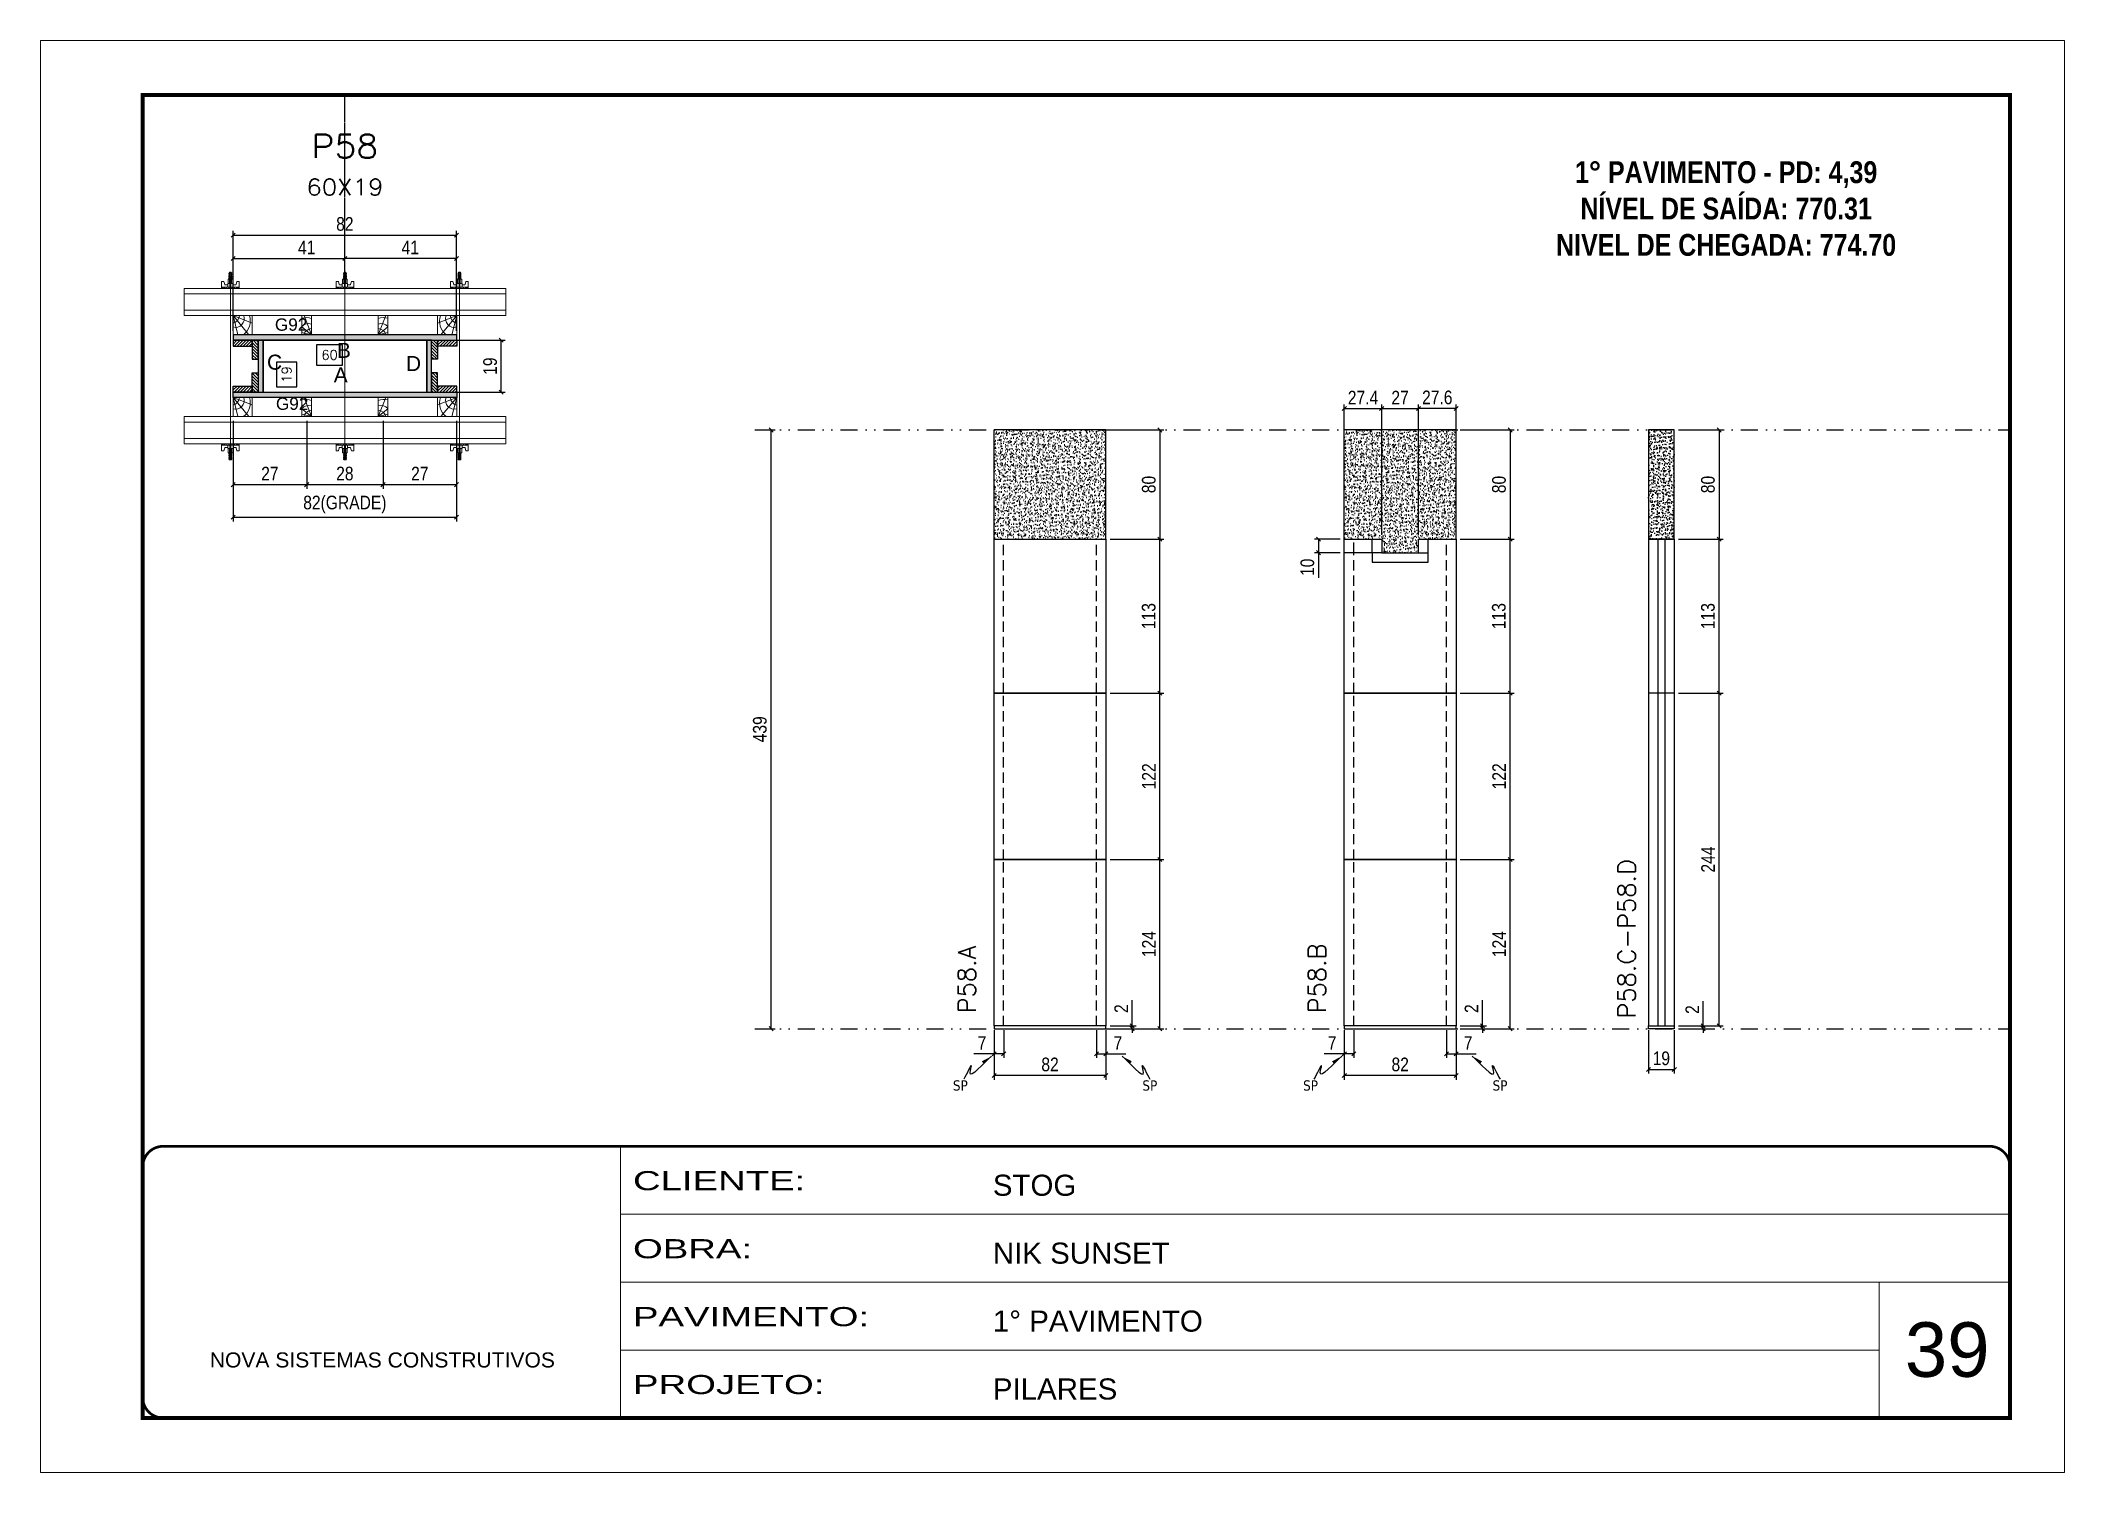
# Model space of a CAD drawing. Header units: millimetres. Extents: x 787 to 8287, y -592 to 17063.
# Drawn here: x 4595 to 6080, y 557 to 1607 of the extents above; entities that cross this region are included whole.
import ezdxf
from ezdxf.enums import TextEntityAlignment as Align

# ---------------------------------------------------------------- set-up
doc = ezdxf.new("R2010")
doc.units = ezdxf.units.MM
for name, pattern in [('CONTINUO', [0]), ('DASHED', [0.75, 0.5, -0.25]), ('DIVIDE2', [0.625, 0.25, -0.125, 0, -0.125, 0, -0.125]), ('HIDDEN', [0.375, 0.25, -0.125])]:
    doc.linetypes.add(name, pattern=pattern)
for name, color, linetype, lineweight in [('CARIMBO', 255, 'Continuous', 9), ('Folhas', 255, 'Continuous', 9), ('Hachura', 251, 'Continuous', 9), ('Madeira', 126, 'Continuous', 18), ('Perfil Metálico', 224, 'Continuous', 18), ('SARRAFO DE PRESSAO', 251, 'DASHED', 9), ('Texto Seção', 7, 'Continuous', 15)]:
    doc.layers.add(name, color=color, linetype=linetype, lineweight=lineweight)
for name, color, linetype in [('CHAPA', 1, 'Continuous'), ('COTA', 241, 'Continuous'), ('Cota Seção (2x)', 241, 'Continuous'), ('MEIO_PONT', 93, 'Continuous'), ('NOMENCLATURA', 7, 'Continuous'), ('Nível', 160, 'Continuous'), ('Painéis', 200, 'Continuous'), ('SARR_2.2x7', 40, 'Continuous'), ('SARRAFO', 251, 'Continuous'), ('Sarrafo de Pressão', 42, 'HIDDEN'), ('texto', 7, 'Continuous'), ('Texto de Titulo', 7, 'Continuous'), ('Texto Qtd Sarr', 242, 'Continuous'), ('TEXTO_GERAL', 7, 'Continuous')]:
    doc.layers.add(name, color=color, linetype=linetype)
doc.styles.add('ARIAL', font='arial.ttf')
doc.styles.add('COTA TECNICA', font='techl___.ttf', dxfattribs={"height": 10})
doc.styles.add('COTA TECNICA 2X', font='techl___.ttf', dxfattribs={"height": 10})
doc.styles.add('COTA TECNICA-50', font='techl___.ttf', dxfattribs={"height": 10})
doc.styles.add('REGUA-120', font='ROMANS.shx', dxfattribs={"height": 15})
doc.styles.add('ROMANC', font='techb___.ttf', dxfattribs={"height": 2.5})
doc.styles.add('ROMANS', font='romans.shx')
doc.styles.add('SANSSERIF', font='sas_____.pfb')
doc.styles.get("Standard").update_dxf_attribs({"font": 'arial.ttf'})
doc.styles.add('Tecnologia', font='')
doc.styles.get('Tecnologia').set_extended_font_data('Forgotten Futurist')
doc.dimstyles.new('COTA PAINEL-50', dxfattribs={"dimtxt": 10, "dimasz": 3, "dimexe": 3, "dimexo": 3, "dimgap": 3, "dimtad": 1, "dimdec": 1, "dimzin": 12, "dimdsep": 46, "dimtxsty": 'COTA TECNICA-50', "dimblk1": 'OBLIQUE', "dimblk2": 'OBLIQUE', "dimsah": 1, "dimcen": 0.9, "dimclrd": 4, "dimclre": 4, "dimclrt": 240, "dimadec": 1, "dimazin": 3, "dimtfac": 1, "dimtdec": 1, "dimtmove": 0, "dimatfit": 3, "dimfxl": 0, "dimtolj": 1, "dimtzin": 12, "dimarcsym": 0})
doc.dimstyles.new('PAINEL', dxfattribs={"dimtxt": 10, "dimasz": 3, "dimexe": 3, "dimexo": 3, "dimgap": 3, "dimtad": 1, "dimdec": 1, "dimzin": 12, "dimdsep": 46, "dimtxsty": 'COTA TECNICA', "dimblk1": 'OBLIQUE', "dimblk2": 'OBLIQUE', "dimsah": 1, "dimcen": 0.9, "dimclrd": 4, "dimclre": 4, "dimclrt": 240, "dimadec": 1, "dimazin": 3, "dimtfac": 1, "dimtdec": 1, "dimtmove": 0, "dimatfit": 3, "dimfxl": 0, "dimtolj": 1, "dimtzin": 12, "dimarcsym": 0})
doc.dimstyles.new('SECAO PILAR', dxfattribs={"dimtxt": 10, "dimasz": 3, "dimexe": 3, "dimexo": 3, "dimgap": 3, "dimtad": 1, "dimdec": 1, "dimlfac": 0.5, "dimzin": 12, "dimdsep": 46, "dimtxsty": 'COTA TECNICA 2X', "dimblk1": 'OBLIQUE', "dimblk2": 'OBLIQUE', "dimsah": 1, "dimcen": 0.9, "dimclrd": 256, "dimclre": 256, "dimclrt": 256, "dimadec": 1, "dimazin": 3, "dimtfac": 1, "dimtdec": 1, "dimtmove": 0, "dimatfit": 3, "dimfxl": 0, "dimtolj": 1, "dimtzin": 12, "dimarcsym": 0})
doc.dimstyles.new('SECÇÃO 2', dxfattribs={"dimtxt": 7, "dimasz": 6, "dimexe": 0.18, "dimexo": 2, "dimgap": -4, "dimtad": 3, "dimdec": 1, "dimlfac": 0.5, "dimzin": 12, "dimdsep": 46, "dimtxsty": 'ROMANS', "dimblk": 'ARCHTICK', "dimcen": 0.09, "dimse1": 1, "dimse2": 1, "dimsd1": 1, "dimsd2": 1, "dimclrd": 180, "dimclre": 5, "dimclrt": 1, "dimadec": 0, "dimazin": 3, "dimtfac": 1, "dimtdec": 1, "dimtofl": 0, "dimtmove": 0, "dimatfit": 3, "dimldrblk": 'ARCHTICK', "dimfxl": 0, "dimtolj": 1, "dimtzin": 0, "dimarcsym": 0})
doc.dimstyles.get("Standard").update_dxf_attribs({"dimtxt": 0.18, "dimasz": 0.18, "dimexe": 0.18, "dimexo": 0.0625, "dimgap": 0.09, "dimtad": 0, "dimtih": 1, "dimtoh": 1, "dimdec": 4, "dimzin": 0, "dimdsep": 46, "dimtxsty": 'Standard', "dimcen": 0.09, "dimadec": 0, "dimazin": 0, "dimtfac": 1, "dimtdec": 4, "dimtofl": 0, "dimtmove": 0, "dimatfit": 3, "dimfxl": 0, "dimtolj": 1, "dimtzin": 0, "dimarcsym": 0})
pattern_1 = [(225, (-4602.1028, -21542.1964), (1.12253202, -1.12253202), [])]
pattern_2 = [(225, (-4387.1028, -21542.1964), (1.12253202, -1.12253202), [])]
pattern_3 = [(135, (-18008.9591, 10852.1636), (-1.12253202, -1.12253202), [])]
pattern_4 = [(135, (-18028.9591, 10852.1636), (-1.12253202, -1.12253202), [])]

msp = doc.modelspace()

# ---------------------------------------------------------------- texts
at = {"layer": 'CARIMBO', "style": 'ARIAL'}
msp.add_text('39', height=40, dxfattribs=at).set_placement((5963.36, 627.11))
at = {"layer": 'NOMENCLATURA', "color": 2, "insert": (5832.24, 1545.1), "char_height": 16, "attachment_point": 2, "style": 'ROMANC'}
msp.add_mtext_dynamic_manual_height_columns('\\P1° PAVIMENTO - PD: 4,39\\PNÍVEL DE SAÍDA: 770.31\\PNIVEL DE CHEGADA: 774.70', width=328.3607, gutter_width=1, heights=[0], dxfattribs=at)
at = {"layer": 'texto', "color": 0, "char_height": 7.5, "attachment_point": 5}
for insert in [(5270.39, 840.7), (5409.41, 840.7), (5527.32, 840.7), (5666.34, 840.7)]:
    msp.add_mtext('{\\fTahoma|b0|i0|c0|p34;\\C4;SP}', dxfattribs=dict(at, insert=insert))
at = {"layer": 'Texto Seção', "char_height": 13, "width": 285.3299, "attachment_point": 7, "rotation": 90, "style": 'REGUA-120'}
for s, insert in [('\\pt52;P58.C-P58.D', (5765.77, 889.79)), ('P58.A', (5281.69, 893.63)), ('P58.B', (5538.63, 893.63))]:
    msp.add_mtext(s, dxfattribs=dict(at, insert=insert))
at = {"layer": 'TEXTO_GERAL', "color": 0, "linetype": 'Continuous', "style": 'SANSSERIF'}
for p in [(4767.5, 1398.66), (4768.25, 1340.64)]:
    msp.add_text('G92', height=9, dxfattribs=at).set_placement(p, align=Align.MIDDLE_LEFT)
at = {"layer": 'TEXTO_GERAL', "style": 'ARIAL'}
for s, p in [('B', (4818.11, 1379.76)), ('C', (4767.24, 1371.11)), ('A', (4815.77, 1361.79)), ('D', (4869.19, 1370.11))]:
    msp.add_text(s, height=11, dxfattribs=at).set_placement(p, align=Align.MIDDLE_CENTER)

# ---------------------------------------------------------------- blocks, each defined once
blk = doc.blocks.new('9999999999')
at = {"color": 30, "linetype": 'CONTINUO'}
for p, q in [((98564.6, 34230.2), (98564.6, 34429.4)), ((98564.6, 34379.6), (99584, 34379.6)), ((98564.6, 34329.8), (99488, 34329.8)), ((99584, 34329.8), (99488, 34329.8)), ((99488, 34329.8), (99488, 34230.2)), ((98564.6, 34280), (99488, 34280))]:
    blk.add_line(p, q, dxfattribs=at)
at = {"color": 30, "linetype": 'CONTINUO', "const_width": 2}
blk.add_lwpolyline([(99584, 34230.2), (99584, 34414.4, 0.414214), (99569, 34429.4), (98229, 34429.4, 0.414214), (98214, 34414.4), (98214, 34245.2, 0.414214), (98229, 34230.2), (99584, 34230.2)], format="xyb", dxfattribs=at)
at = {"layer": 'Folhas'}
blk.add_lwpolyline([(98139, 34190.2), (99624, 34190.2), (99624, 35240.2), (98139, 35240.2)], close=True, dxfattribs=at)
at = {"layer": 'Folhas', "color": 30, "const_width": 3}
blk.add_lwpolyline([(98214, 34230.2), (99584, 34230.2), (99584, 35200.2), (98214, 35200.2)], close=True, dxfattribs=at)
at = {"color": 7, "linetype": 'Continuous', "ltscale": 5, "style": 'ARIAL'}
for s, height, p in [('STOG', 15.48, (98837.7, 34393.1)), ('NIK SUNSET', 15.48, (98837.7, 34343.3)), ('1° PAVIMENTO', 15.483, (98837.7, 34293.5)), ('NOVA SISTEMAS CONSTRUTIVOS', 11.059, (98263.2, 34267.2)), ('PILARES', 15.48, (98837.7, 34243.7))]:
    blk.add_text(s, height=height, dxfattribs=at).set_placement(p)
at = {"layer": 'Folhas', "color": 7, "style": 'Tecnologia', "width": 1.5}
for s, p in [('CLIENTE:', (98573.7, 34397.2)), ('OBRA:', (98573.7, 34347.3)), ('PAVIMENTO:', (98573.7, 34297.5)), ('PROJETO:', (98573.7, 34247.7))]:
    blk.add_text(s, height=14, dxfattribs=at).set_placement(p)
blk = doc.blocks.new('titulo1')
at = {"layer": 'Defpoints', "color": 252, "linetype": 'HIDDEN', "ltscale": 2}
blk.add_line((0, 0), (0, 125), dxfattribs=at)
at = {"layer": 'Defpoints', "style": 'ROMANS', "oblique": 15}
blk.add_attdef('FOLHA', text='', height=10, dxfattribs=at).set_placement((0, 15.6), align=Align.MIDDLE_CENTER)
at = {"layer": 'Texto Qtd Sarr', "color": 3, "style": 'ROMANS', "oblique": 15}
for tag, height, p in [('TITULO', 17, (0, 71.4)), ('SEÇÃO', 12, (0, 41.5))]:
    blk.add_attdef(tag, text='', height=height, dxfattribs=at).set_placement(p, align=Align.MIDDLE_CENTER)
blk = doc.blocks.new('*D329')
at = {"layer": 'Cota Seção (2x)', "color": 180, "lineweight": -2}
for p, q in [((4817.1, 1383.9), (4798.1, 1383.9)), ((4798.1, 1383.9), (4798.1, 1368.9)), ((4817.1, 1368.9), (4817.1, 1383.9)), ((4798.1, 1368.9), (4817.1, 1368.9))]:
    blk.add_line(p, q, dxfattribs=at)
at = {"layer": 'Defpoints', "color": 0}
for p in [(4878.8, 1364.9), (4758.8, 1349.2), (4878.8, 1349.2)]:
    blk.add_point(p, dxfattribs=at)
at = {"layer": 'Cota Seção (2x)', "color": 1, "insert": (4807.6, 1376.4), "char_height": 7, "attachment_point": 5, "style": 'ROMANS'}
blk.add_mtext('\\A1;60', dxfattribs=at)
blk = doc.blocks.new('_ArchTick')
at = {"color": 0, "linetype": 'ByBlock', "const_width": 0.15}
blk.add_lwpolyline([(-0.5, -0.5), (0.5, 0.5)], dxfattribs=at)
blk = doc.blocks.new('*D330')
at = {"layer": 'Cota Seção (2x)', "color": 180, "lineweight": -2}
for p, q in [((4783.6, 1371.1), (4768.6, 1371.1)), ((4768.6, 1371.1), (4768.6, 1353.1)), ((4783.6, 1353.1), (4783.6, 1371.1)), ((4768.6, 1353.1), (4783.6, 1353.1))]:
    blk.add_line(p, q, dxfattribs=at)
at = {"layer": 'Defpoints', "color": 0}
for p in [(4758.8, 1387.2), (4787.6, 1387.2), (4758.8, 1349.2)]:
    blk.add_point(p, dxfattribs=at)
at = {"layer": 'Cota Seção (2x)', "color": 1, "insert": (4776.1, 1362.1), "char_height": 7, "attachment_point": 5, "rotation": 90, "style": 'ROMANS'}
blk.add_mtext('\\A1;19', dxfattribs=at)
blk = doc.blocks.new('_Oblique')
at = {"color": 0, "linetype": 'ByBlock', "lineweight": -2}
blk.add_line((-0.5, -0.5), (0.5, 0.5), dxfattribs=at)
blk = doc.blocks.new('*D1249')
at = {"layer": 'Cota Seção (2x)', "lineweight": -2}
for p, q in [((4885.4, 1387.2), (4936.5, 1387.2)), ((4933.5, 1349.2), (4933.5, 1387.2)), ((4885.4, 1349.2), (4936.5, 1349.2))]:
    blk.add_line(p, q, dxfattribs=at)
at = {"layer": 'Defpoints', "color": 0}
for p in [(4882.4, 1387.2), (4933.5, 1387.2), (4882.4, 1349.2)]:
    blk.add_point(p, dxfattribs=at)
at = {"layer": 'Cota Seção (2x)', "lineweight": -2, "xscale": 3, "yscale": 3, "zscale": 3}
for p, rotation in [((4933.5, 1387.2), 90), ((4933.5, 1349.2), 270)]:
    blk.add_blockref('_Oblique', p, dxfattribs=dict(at, rotation=rotation))
at = {"layer": 'Cota Seção (2x)', "insert": (4925.4, 1368.2), "char_height": 10, "attachment_point": 5, "rotation": 90, "style": 'COTA TECNICA 2X'}
blk.add_mtext('\\A1;19', dxfattribs=at)
blk = doc.blocks.new('*D331')
at = {"layer": 'Cota Seção (2x)', "lineweight": -2}
for p, q in [((4736.8, 1328.2), (4736.8, 1254.4)), ((4900.8, 1328.2), (4900.8, 1254.4)), ((4736.8, 1257.4), (4900.8, 1257.4))]:
    blk.add_line(p, q, dxfattribs=at)
at = {"layer": 'Defpoints', "color": 0}
for p in [(4736.8, 1331.2), (4900.8, 1331.2), (4900.8, 1257.4)]:
    blk.add_point(p, dxfattribs=at)
at = {"layer": 'Cota Seção (2x)', "lineweight": -2, "xscale": 3, "yscale": 3, "zscale": 3, "rotation": 180}
blk.add_blockref('_Oblique', (4736.8, 1257.4), dxfattribs=at)
at = {"layer": 'Cota Seção (2x)', "lineweight": -2, "xscale": 3, "yscale": 3, "zscale": 3}
blk.add_blockref('_Oblique', (4900.8, 1257.4), dxfattribs=at)
at = {"layer": 'Cota Seção (2x)', "insert": (4818.8, 1266.7), "char_height": 10, "attachment_point": 5, "style": 'COTA TECNICA 2X'}
blk.add_mtext('\\A1;82(GRADE)', dxfattribs=at)
blk = doc.blocks.new('*D332')
at = {"layer": 'Cota Seção (2x)', "lineweight": -2}
for p, q in [((4846.8, 1328.2), (4846.8, 1278.3)), ((4900.8, 1328.2), (4900.8, 1278.3)), ((4846.8, 1281.3), (4900.8, 1281.3))]:
    blk.add_line(p, q, dxfattribs=at)
at = {"layer": 'Defpoints', "color": 0}
for p in [(4846.8, 1331.2), (4900.8, 1331.2), (4900.8, 1281.3)]:
    blk.add_point(p, dxfattribs=at)
at = {"layer": 'Cota Seção (2x)', "lineweight": -2, "xscale": 3, "yscale": 3, "zscale": 3, "rotation": 180}
blk.add_blockref('_Oblique', (4846.8, 1281.3), dxfattribs=at)
at = {"layer": 'Cota Seção (2x)', "lineweight": -2, "xscale": 3, "yscale": 3, "zscale": 3}
blk.add_blockref('_Oblique', (4900.8, 1281.3), dxfattribs=at)
at = {"layer": 'Cota Seção (2x)', "insert": (4873.8, 1289.4), "char_height": 10, "attachment_point": 5, "style": 'COTA TECNICA 2X'}
blk.add_mtext('\\A1;27', dxfattribs=at)
blk = doc.blocks.new('*D333')
at = {"layer": 'Cota Seção (2x)', "lineweight": -2}
for p, q in [((4736.8, 1328.2), (4736.8, 1278.3)), ((4790.8, 1328.2), (4790.8, 1278.3)), ((4736.8, 1281.3), (4790.8, 1281.3))]:
    blk.add_line(p, q, dxfattribs=at)
at = {"layer": 'Defpoints', "color": 0}
for p in [(4736.8, 1331.2), (4790.8, 1331.2), (4790.8, 1281.3)]:
    blk.add_point(p, dxfattribs=at)
at = {"layer": 'Cota Seção (2x)', "lineweight": -2, "xscale": 3, "yscale": 3, "zscale": 3, "rotation": 180}
blk.add_blockref('_Oblique', (4736.8, 1281.3), dxfattribs=at)
at = {"layer": 'Cota Seção (2x)', "lineweight": -2, "xscale": 3, "yscale": 3, "zscale": 3}
blk.add_blockref('_Oblique', (4790.8, 1281.3), dxfattribs=at)
at = {"layer": 'Cota Seção (2x)', "insert": (4763.8, 1289.4), "char_height": 10, "attachment_point": 5, "style": 'COTA TECNICA 2X'}
blk.add_mtext('\\A1;27', dxfattribs=at)
blk = doc.blocks.new('*D334')
at = {"layer": 'Cota Seção (2x)', "lineweight": -2}
for p, q in [((4790.8, 1328.2), (4790.8, 1278.3)), ((4846.8, 1328.2), (4846.8, 1278.3)), ((4790.8, 1281.3), (4846.8, 1281.3))]:
    blk.add_line(p, q, dxfattribs=at)
at = {"layer": 'Defpoints', "color": 0}
for p in [(4790.8, 1331.2), (4846.8, 1331.2), (4846.8, 1281.3)]:
    blk.add_point(p, dxfattribs=at)
at = {"layer": 'Cota Seção (2x)', "lineweight": -2, "xscale": 3, "yscale": 3, "zscale": 3, "rotation": 180}
blk.add_blockref('_Oblique', (4790.8, 1281.3), dxfattribs=at)
at = {"layer": 'Cota Seção (2x)', "lineweight": -2, "xscale": 3, "yscale": 3, "zscale": 3}
blk.add_blockref('_Oblique', (4846.8, 1281.3), dxfattribs=at)
at = {"layer": 'Cota Seção (2x)', "insert": (4818.8, 1289.4), "char_height": 10, "attachment_point": 5, "style": 'COTA TECNICA 2X'}
blk.add_mtext('\\A1;28', dxfattribs=at)
blk = doc.blocks.new('*D335')
at = {"layer": 'Cota Seção (2x)', "lineweight": -2}
for p, q in [((4736.8, 1394.2), (4736.8, 1467.3)), ((4736.8, 1464.3), (4900.8, 1464.3)), ((4900.8, 1394.2), (4900.8, 1467.3))]:
    blk.add_line(p, q, dxfattribs=at)
at = {"layer": 'Defpoints', "color": 0}
for p in [(4900.8, 1464.3), (4736.8, 1391.2), (4900.8, 1391.2)]:
    blk.add_point(p, dxfattribs=at)
at = {"layer": 'Cota Seção (2x)', "lineweight": -2, "xscale": 3, "yscale": 3, "zscale": 3, "rotation": 180}
blk.add_blockref('_Oblique', (4736.8, 1464.3), dxfattribs=at)
at = {"layer": 'Cota Seção (2x)', "lineweight": -2, "xscale": 3, "yscale": 3, "zscale": 3}
blk.add_blockref('_Oblique', (4900.8, 1464.3), dxfattribs=at)
at = {"layer": 'Cota Seção (2x)', "insert": (4818.8, 1472.4), "char_height": 10, "attachment_point": 5, "style": 'COTA TECNICA 2X'}
blk.add_mtext('\\A1;82', dxfattribs=at)
blk = doc.blocks.new('*D336')
at = {"layer": 'Cota Seção (2x)', "lineweight": -2}
for p, q in [((4736.8, 1428.2), (4736.8, 1450.1)), ((4736.8, 1447.1), (4818.8, 1447.1)), ((4818.8, 1428.2), (4818.8, 1450.1))]:
    blk.add_line(p, q, dxfattribs=at)
at = {"layer": 'Defpoints', "color": 0}
for p in [(4818.8, 1447.1), (4736.8, 1425.2), (4818.8, 1425.2)]:
    blk.add_point(p, dxfattribs=at)
at = {"layer": 'Cota Seção (2x)', "lineweight": -2, "xscale": 3, "yscale": 3, "zscale": 3, "rotation": 180}
blk.add_blockref('_Oblique', (4736.8, 1447.1), dxfattribs=at)
at = {"layer": 'Cota Seção (2x)', "lineweight": -2, "xscale": 3, "yscale": 3, "zscale": 3}
blk.add_blockref('_Oblique', (4818.8, 1447.1), dxfattribs=at)
at = {"layer": 'Cota Seção (2x)', "insert": (4790.8, 1455.2), "char_height": 10, "attachment_point": 5, "style": 'COTA TECNICA 2X'}
blk.add_mtext('\\A1;41', dxfattribs=at)
blk = doc.blocks.new('*D337')
at = {"layer": 'Cota Seção (2x)', "lineweight": -2}
for p, q in [((4818.8, 1428.2), (4818.8, 1450.1)), ((4900.8, 1447.1), (4818.8, 1447.1)), ((4900.8, 1428.2), (4900.8, 1450.1))]:
    blk.add_line(p, q, dxfattribs=at)
at = {"layer": 'Defpoints', "color": 0}
for p in [(4818.8, 1447.1), (4818.8, 1425.2), (4900.8, 1425.2)]:
    blk.add_point(p, dxfattribs=at)
at = {"layer": 'Cota Seção (2x)', "lineweight": -2, "xscale": 3, "yscale": 3, "zscale": 3, "rotation": 180}
blk.add_blockref('_Oblique', (4818.8, 1447.1), dxfattribs=at)
at = {"layer": 'Cota Seção (2x)', "lineweight": -2, "xscale": 3, "yscale": 3, "zscale": 3}
blk.add_blockref('_Oblique', (4900.8, 1447.1), dxfattribs=at)
at = {"layer": 'Cota Seção (2x)', "insert": (4866.8, 1455.2), "char_height": 10, "attachment_point": 5, "style": 'COTA TECNICA 2X'}
blk.add_mtext('\\A1;41', dxfattribs=at)
blk = doc.blocks.new('C')
at = {"layer": 'Hachura', "color": 0}
for p, q in [((0, 3.22), (0, -3.22)), ((0.45, 3.22), (0, 3.22)), ((0.46, 3.16), (0, 3.16)), ((0.46, 3.05), (0, 3.05)), ((0.46, 2.88), (0, 2.88)), ((0, 2.75), (0, -1.16)), ((0.46, 2.65), (0, 2.65)), ((0.46, 2.23), (0, 2.23)), ((0.46, 1.51), (0, 1.51)), ((0.39, 0.49), (0.17, 0.49)), ((0.45, -3.23), (0.45, 3.22)), ((0.45, 3.22), (2.58, 3.22)), ((1.74, 0.97), (0.45, 0.97)), ((1.45, 0.1), (0.45, 0.1)), ((1.35, 1.94), (1.35, 0.96)), ((2.58, 2.39), (1.47, 2.09)), ((1.74, -0.97), (1.74, 0.97)), ((1.74, 0.97), (1.74, 0.84)), ((1.74, 0.97), (1.74, 0.84)), ((1.74, 0.84), (3.35, 0.84)), ((3.35, 0.45), (1.74, 0.45)), ((2.58, 3.22), (2.58, 2.39)), ((3.32, 0.84), (3.32, -0.84)), ((3.35, 0.84), (3.35, -0.84)), ((3.68, 0.45), (3.35, 0.45)), ((3.84, -0.52), (3.35, 0.45)), ((3.35, 0.06), (3.67, -0.57)), ((3.68, 0.45), (4.16, -0.52)), ((3.72, 0.5), (4.25, -0.57)), ((4.37, -0.55), (3.83, 0.53)), ((4.15, 0.45), (3.93, 0.45)), ((4.42, -0.52), (3.93, 0.45)), ((4.15, 0.45), (4.26, 0.45)), ((4.26, 0.45), (4.74, -0.52)), ((4.3, 0.5), (4.83, -0.57)), ((4.95, -0.55), (4.41, 0.53)), ((4.51, 0.45), (4.84, 0.45)), ((5, -0.52), (4.51, 0.45)), ((4.84, 0.45), (5.32, -0.52)), ((4.88, 0.5), (5.41, -0.57)), ((5.53, -0.55), (4.99, 0.53)), ((5.58, -0.52), (5.09, 0.45)), ((5.42, 0.45), (5.09, 0.45)), ((5.58, -0.52), (5.09, 0.45)), ((5.42, 0.45), (5.74, -0.19)), ((5.46, 0.5), (5.74, -0.07)), ((5.74, 0.19), (5.57, 0.53)), ((5.74, 0.32), (5.68, 0.45)), ((5.68, 0.45), (5.74, 0.45)), ((5.74, 0.45), (5.9, 0.29)), ((5.74, 0.45), (5.74, -0.52)), ((5.9, -0.36), (5.9, 0.29)), ((0.45, 0), (0, 0)), ((0.46, -1.52), (0, -1.52)), ((0.46, -2.23), (0, -2.23)), ((0.46, -2.65), (0, -2.65)), ((0.46, -2.88), (0, -2.88)), ((0.46, -3.05), (0, -3.05)), ((0.46, -3.16), (0, -3.16)), ((0, -3.22), (2.57, -3.22)), ((0.08, -0.48), (0.29, -0.48)), ((0.29, -0.48), (0.4, -0.48)), ((0.45, 0), (0.45, -0.97)), ((0.45, -0.16), (1.45, -0.16)), ((0.45, -0.65), (0.45, -0.32)), ((0.45, -3.23), (0.45, -0.65)), ((0.45, -0.97), (1.74, -0.97)), ((1.35, -1.94), (1.35, -0.97)), ((2.58, -2.39), (1.47, -2.1)), ((3.35, -0.32), (1.74, -0.32)), ((3.35, -0.84), (1.74, -0.84)), ((2.58, -3.23), (2.58, -2.39)), ((3.35, -0.07), (3.58, -0.52)), ((3.35, -0.52), (3.58, -0.52)), ((3.84, -0.52), (4.16, -0.52)), ((4.42, -0.52), (4.74, -0.52)), ((4.63, -0.52), (4.74, -0.52)), ((5, -0.52), (5.32, -0.52)), ((5.58, -0.52), (5.74, -0.52)), ((5.74, -0.52), (5.9, -0.36)), ((5.74, -0.52), (5.74, -0.52))]:
    blk.add_line(p, q, dxfattribs=at)
for centre, radius, start, end in [((1.52, 1.94), 0.161, 104.74356, 180), ((1.44, -0.03), 0.129, 272.69497, 87.30503), ((3.81, 0.39), 0.143, 25.56881, 154.43119), ((4.39, 0.39), 0.143, 25.56881, 154.43119), ((4.97, 0.39), 0.143, 25.56881, 154.43119), ((5.55, 0.39), 0.143, 25.56881, 154.43119), ((0.17, -0.37), 0.174, 221.74404, 317.85924), ((1.52, -1.94), 0.161, 180, 255.25644), ((3.71, -0.4), 0.174, 222.14076, 318.25596), ((4.29, -0.4), 0.174, 222.14076, 318.25596), ((4.87, -0.4), 0.174, 222.14076, 318.25596), ((5.45, -0.4), 0.174, 222.14076, 318.25596), ((5.61, -0.4), 0.174, 317.85924, 318.25596)]:
    blk.add_arc(centre, radius, start, end, dxfattribs=at)
blk = doc.blocks.new('PONTALETE')
at = {"layer": 'Madeira'}
for q in [(2.71, 7), (7, 5.76), (7, 1.74)]:
    blk.add_line((0, 0), q, dxfattribs=at)
blk.add_lwpolyline([(0, 0), (7, 0), (7, 7), (0, 7)], close=True, dxfattribs=at)
for centre, radius, start, end in [((2.04, 0.06), 6.23, 37.28179, 109.09128), ((1.09, 0.9), 3.19, 343.60304, 109.98471), ((-0.21, -0.78), 3.09, 14.63219, 86.0383)]:
    blk.add_arc(centre, radius, start, end, dxfattribs=at)
blk = doc.blocks.new('MEIO PONTALETE')
at = {"layer": 'Madeira'}
for q in [(2.71, 7), (3.5, 2.88), (3.5, 0.87)]:
    blk.add_line((0, 0), q, dxfattribs=at)
blk.add_lwpolyline([(0, 0), (3.5, 0), (3.5, 7), (0, 7)], close=True, dxfattribs=at)
for centre, radius, start, end in [((2.04, 0.06), 6.23, 76.44987, 109.09128), ((1.09, 0.9), 3.19, 40.90626, 109.98471), ((-0.21, -0.78), 3.09, 14.63219, 86.0383)]:
    blk.add_arc(centre, radius, start, end, dxfattribs=at)
blk = doc.blocks.new('*D1384')
at = {"layer": 'COTA', "color": 4, "lineweight": -2}
for p, q in [((5122.7, 1321.4), (5134.5, 1321.4)), ((5131.5, 882.4), (5131.5, 1321.4)), ((5122.7, 882.4), (5134.5, 882.4))]:
    blk.add_line(p, q, dxfattribs=at)
at = {"layer": 'Defpoints', "color": 0}
for p in [(5119.7, 1321.4), (5131.5, 1321.4), (5119.7, 882.4)]:
    blk.add_point(p, dxfattribs=at)
at = {"layer": 'COTA', "color": 4, "lineweight": -2, "xscale": 3, "yscale": 3, "zscale": 3}
for p, rotation in [((5131.5, 1321.4), 90), ((5131.5, 882.4), 270)]:
    blk.add_blockref('_Oblique', p, dxfattribs=dict(at, rotation=rotation))
at = {"layer": 'COTA', "color": 240, "insert": (5123.3, 1101.9), "char_height": 10, "attachment_point": 5, "rotation": 90, "style": 'COTA TECNICA-50'}
blk.add_mtext('\\A1;439', dxfattribs=at)
blk = doc.blocks.new('*D850')
at = {"layer": 'COTA', "color": 4, "lineweight": -2}
for p, q in [((5295.2, 881.4), (5295.2, 845)), ((5377.2, 881.4), (5377.2, 845)), ((5377.2, 848), (5295.2, 848))]:
    blk.add_line(p, q, dxfattribs=at)
at = {"layer": 'Defpoints', "color": 0}
for p in [(5295.2, 884.4), (5377.2, 884.4), (5295.2, 848)]:
    blk.add_point(p, dxfattribs=at)
at = {"layer": 'COTA', "color": 4, "lineweight": -2, "xscale": 3, "yscale": 3, "zscale": 3, "rotation": 180}
blk.add_blockref('_Oblique', (5295.2, 848), dxfattribs=at)
at = {"layer": 'COTA', "color": 4, "lineweight": -2, "xscale": 3, "yscale": 3, "zscale": 3}
blk.add_blockref('_Oblique', (5377.2, 848), dxfattribs=at)
at = {"layer": 'COTA', "color": 240, "insert": (5336.2, 856.1), "char_height": 10, "attachment_point": 5, "style": 'COTA TECNICA'}
blk.add_mtext('\\A1;82', dxfattribs=at)
blk = doc.blocks.new('*D851')
at = {"layer": 'COTA', "color": 4, "lineweight": -2}
for p, q in [((5370.2, 881.4), (5370.2, 860.9)), ((5377.2, 879.4), (5377.2, 860.9)), ((5370.2, 863.9), (5377.2, 863.9)), ((5377.2, 863.9), (5391.9, 863.9))]:
    blk.add_line(p, q, dxfattribs=at)
at = {"layer": 'Defpoints', "color": 0}
for p in [(5370.2, 884.4), (5377.2, 882.4), (5377.2, 863.9)]:
    blk.add_point(p, dxfattribs=at)
at = {"layer": 'COTA', "color": 4, "lineweight": -2, "xscale": 3, "yscale": 3, "zscale": 3, "rotation": 180}
blk.add_blockref('_Oblique', (5370.2, 863.9), dxfattribs=at)
at = {"layer": 'COTA', "color": 4, "lineweight": -2, "xscale": 3, "yscale": 3, "zscale": 3}
blk.add_blockref('_Oblique', (5377.2, 863.9), dxfattribs=at)
at = {"layer": 'COTA', "color": 240, "insert": (5386, 871.9), "char_height": 10, "attachment_point": 5, "style": 'COTA TECNICA-50'}
blk.add_mtext('\\A1;7', dxfattribs=at)
blk = doc.blocks.new('*D852')
at = {"layer": 'COTA', "color": 4, "lineweight": -2}
for p, q in [((5295.2, 879.4), (5295.2, 860.9)), ((5302.2, 881.4), (5302.2, 860.9)), ((5295.2, 863.9), (5280.4, 863.9)), ((5302.2, 863.9), (5295.2, 863.9))]:
    blk.add_line(p, q, dxfattribs=at)
at = {"layer": 'Defpoints', "color": 0}
for p in [(5295.2, 882.4), (5302.2, 884.4), (5295.2, 863.9)]:
    blk.add_point(p, dxfattribs=at)
at = {"layer": 'COTA', "color": 4, "lineweight": -2, "xscale": 3, "yscale": 3, "zscale": 3, "rotation": 180}
blk.add_blockref('_Oblique', (5295.2, 863.9), dxfattribs=at)
at = {"layer": 'COTA', "color": 4, "lineweight": -2, "xscale": 3, "yscale": 3, "zscale": 3}
blk.add_blockref('_Oblique', (5302.2, 863.9), dxfattribs=at)
at = {"layer": 'COTA', "color": 240, "insert": (5286.3, 871.9), "char_height": 10, "attachment_point": 5, "style": 'COTA TECNICA-50'}
blk.add_mtext('\\A1;7', dxfattribs=at)
blk = doc.blocks.new('*D853')
at = {"layer": 'COTA', "color": 4, "linetype": 'ByBlock', "lineweight": -2}
for p, q in [((5380.2, 1006.4), (5419.8, 1006.4)), ((5416.8, 882.4), (5416.8, 1006.4)), ((5380.2, 882.4), (5419.8, 882.4))]:
    blk.add_line(p, q, dxfattribs=at)
at = {"layer": 'Defpoints', "color": 0, "linetype": 'ByBlock'}
for p in [(5377.2, 1006.4), (5416.8, 1006.4), (5377.2, 882.4)]:
    blk.add_point(p, dxfattribs=at)
at = {"layer": 'COTA', "color": 4, "linetype": 'ByBlock', "lineweight": -2, "xscale": 3, "yscale": 3, "zscale": 3}
for p, rotation in [((5416.8, 1006.4), 90), ((5416.8, 882.4), 270)]:
    blk.add_blockref('_Oblique', p, dxfattribs=dict(at, rotation=rotation))
at = {"layer": 'COTA', "color": 240, "linetype": 'ByBlock', "insert": (5408.7, 944.4), "char_height": 10, "attachment_point": 5, "rotation": 90, "style": 'COTA TECNICA'}
blk.add_mtext('\\A1;124', dxfattribs=at)
blk = doc.blocks.new('*D854')
at = {"layer": 'COTA', "color": 4, "lineweight": -2}
for p, q in [((5396.4, 884.4), (5396.4, 903.2)), ((5380.2, 884.4), (5399.4, 884.4)), ((5380.2, 882.4), (5399.4, 882.4)), ((5396.4, 882.4), (5396.4, 884.4)), ((5396.4, 882.4), (5396.4, 879.4))]:
    blk.add_line(p, q, dxfattribs=at)
at = {"layer": 'Defpoints', "color": 0}
for p in [(5377.2, 884.4), (5377.2, 882.4), (5396.4, 882.4)]:
    blk.add_point(p, dxfattribs=at)
at = {"layer": 'COTA', "color": 4, "lineweight": -2, "xscale": 3, "yscale": 3, "zscale": 3}
for p, rotation in [((5396.4, 884.4), 270), ((5396.4, 882.4), 90)]:
    blk.add_blockref('_Oblique', p, dxfattribs=dict(at, rotation=rotation))
at = {"layer": 'COTA', "color": 240, "insert": (5388.4, 897.1), "char_height": 10, "attachment_point": 5, "rotation": 90, "style": 'COTA TECNICA-50'}
blk.add_mtext('\\A1;2', dxfattribs=at)
blk = doc.blocks.new('*D855')
at = {"layer": 'COTA', "color": 4, "linetype": 'ByBlock', "lineweight": -2}
for p, q in [((5380.2, 1006.4), (5419.8, 1006.4)), ((5416.8, 882.4), (5416.8, 1006.4)), ((5380.2, 882.4), (5419.8, 882.4))]:
    blk.add_line(p, q, dxfattribs=at)
at = {"layer": 'Defpoints', "color": 0, "linetype": 'ByBlock'}
for p in [(5377.2, 1006.4), (5416.8, 1006.4), (5377.2, 882.4)]:
    blk.add_point(p, dxfattribs=at)
at = {"layer": 'COTA', "color": 4, "linetype": 'ByBlock', "lineweight": -2, "xscale": 3, "yscale": 3, "zscale": 3}
for p, rotation in [((5416.8, 1006.4), 90), ((5416.8, 882.4), 270)]:
    blk.add_blockref('_Oblique', p, dxfattribs=dict(at, rotation=rotation))
at = {"layer": 'COTA', "color": 240, "linetype": 'ByBlock', "insert": (5408.7, 944.4), "char_height": 10, "attachment_point": 5, "rotation": 90, "style": 'COTA TECNICA'}
blk.add_mtext('\\A1;124', dxfattribs=at)
blk = doc.blocks.new('*D856')
at = {"layer": 'COTA', "color": 4, "lineweight": -2}
for p, q in [((5380.2, 1241.4), (5419.8, 1241.4)), ((5416.8, 1128.4), (5416.8, 1241.4)), ((5380.2, 1128.4), (5419.8, 1128.4))]:
    blk.add_line(p, q, dxfattribs=at)
at = {"layer": 'Defpoints', "color": 0}
for p in [(5377.2, 1241.4), (5416.8, 1241.4), (5377.2, 1128.4)]:
    blk.add_point(p, dxfattribs=at)
at = {"layer": 'COTA', "color": 4, "lineweight": -2, "xscale": 3, "yscale": 3, "zscale": 3}
for p, rotation in [((5416.8, 1241.4), 90), ((5416.8, 1128.4), 270)]:
    blk.add_blockref('_Oblique', p, dxfattribs=dict(at, rotation=rotation))
at = {"layer": 'COTA', "color": 240, "insert": (5408.6, 1184.9), "char_height": 10, "attachment_point": 5, "rotation": 90, "style": 'COTA TECNICA-50'}
blk.add_mtext('\\A1;113', dxfattribs=at)
blk = doc.blocks.new('*D857')
at = {"layer": 'COTA', "color": 4, "lineweight": -2}
for p, q in [((5380.2, 1321.4), (5419.8, 1321.4)), ((5416.8, 1321.4), (5416.8, 1241.4)), ((5380.2, 1241.4), (5419.8, 1241.4))]:
    blk.add_line(p, q, dxfattribs=at)
at = {"layer": 'Defpoints', "color": 0}
for p in [(5377.2, 1321.4), (5377.2, 1241.4), (5416.8, 1241.4)]:
    blk.add_point(p, dxfattribs=at)
at = {"layer": 'COTA', "color": 4, "lineweight": -2, "xscale": 3, "yscale": 3, "zscale": 3}
for p, rotation in [((5416.8, 1321.4), 90), ((5416.8, 1241.4), 270)]:
    blk.add_blockref('_Oblique', p, dxfattribs=dict(at, rotation=rotation))
at = {"layer": 'COTA', "color": 240, "insert": (5408.7, 1281.4), "char_height": 10, "attachment_point": 5, "rotation": 90, "style": 'COTA TECNICA-50'}
blk.add_mtext('\\A1;80', dxfattribs=at)
blk = doc.blocks.new('*D858')
at = {"layer": 'COTA', "color": 4, "lineweight": -2}
for p, q in [((5775.2, 881.4), (5775.2, 849.5)), ((5794.2, 881.4), (5794.2, 849.5)), ((5775.2, 852.5), (5794.2, 852.5))]:
    blk.add_line(p, q, dxfattribs=at)
at = {"layer": 'Defpoints', "color": 0}
for p in [(5775.2, 884.4), (5794.2, 884.4), (5794.2, 852.5)]:
    blk.add_point(p, dxfattribs=at)
at = {"layer": 'COTA', "color": 4, "lineweight": -2, "xscale": 3, "yscale": 3, "zscale": 3, "rotation": 180}
blk.add_blockref('_Oblique', (5775.2, 852.5), dxfattribs=at)
at = {"layer": 'COTA', "color": 4, "lineweight": -2, "xscale": 3, "yscale": 3, "zscale": 3}
blk.add_blockref('_Oblique', (5794.2, 852.5), dxfattribs=at)
at = {"layer": 'COTA', "color": 240, "insert": (5784.7, 860.6), "char_height": 10, "attachment_point": 5, "style": 'COTA TECNICA'}
blk.add_mtext('\\A1;19', dxfattribs=at)
blk = doc.blocks.new('*D859')
at = {"layer": 'COTA', "color": 4, "lineweight": -2}
for p, q in [((5815.4, 884.4), (5815.4, 902.5)), ((5797.2, 884.4), (5818.4, 884.4)), ((5797.2, 882.4), (5818.4, 882.4)), ((5815.4, 882.4), (5815.4, 884.4)), ((5815.4, 882.4), (5815.4, 879.4))]:
    blk.add_line(p, q, dxfattribs=at)
at = {"layer": 'Defpoints', "color": 0}
for p in [(5794.2, 884.4), (5794.2, 882.4), (5815.4, 884.4)]:
    blk.add_point(p, dxfattribs=at)
at = {"layer": 'COTA', "color": 4, "lineweight": -2, "xscale": 3, "yscale": 3, "zscale": 3}
for p, rotation in [((5815.4, 884.4), 270), ((5815.4, 882.4), 90)]:
    blk.add_blockref('_Oblique', p, dxfattribs=dict(at, rotation=rotation))
at = {"layer": 'COTA', "color": 240, "insert": (5807.4, 896.4), "char_height": 10, "attachment_point": 5, "rotation": 90, "style": 'COTA TECNICA-50'}
blk.add_mtext('\\A1;2', dxfattribs=at)
blk = doc.blocks.new('*D1385')
at = {"layer": 'COTA', "color": 4, "linetype": 'ByBlock', "lineweight": -2}
for p, q in [((5797.2, 1321.4), (5830.1, 1321.4)), ((5827.1, 1321.4), (5827.1, 1241.4)), ((5797.2, 1241.4), (5830.1, 1241.4))]:
    blk.add_line(p, q, dxfattribs=at)
at = {"layer": 'Defpoints', "color": 0, "linetype": 'ByBlock'}
for p in [(5794.2, 1321.4), (5794.2, 1241.4), (5827.1, 1241.4)]:
    blk.add_point(p, dxfattribs=at)
at = {"layer": 'COTA', "color": 4, "linetype": 'ByBlock', "lineweight": -2, "xscale": 3, "yscale": 3, "zscale": 3}
for p, rotation in [((5827.1, 1321.4), 90), ((5827.1, 1241.4), 270)]:
    blk.add_blockref('_Oblique', p, dxfattribs=dict(at, rotation=rotation))
at = {"layer": 'COTA', "color": 240, "linetype": 'ByBlock', "insert": (5818.9, 1281.4), "char_height": 10, "attachment_point": 5, "rotation": 90, "style": 'COTA TECNICA'}
blk.add_mtext('\\A1;80', dxfattribs=at)
blk = doc.blocks.new('*D1386')
at = {"layer": 'COTA', "color": 4, "lineweight": -2}
for p, q in [((5797.2, 1241.4), (5830.1, 1241.4)), ((5827.1, 1128.4), (5827.1, 1241.4)), ((5797.2, 1128.4), (5830.1, 1128.4))]:
    blk.add_line(p, q, dxfattribs=at)
at = {"layer": 'Defpoints', "color": 0}
for p in [(5794.2, 1241.4), (5827.1, 1241.4), (5794.2, 1128.4)]:
    blk.add_point(p, dxfattribs=at)
at = {"layer": 'COTA', "color": 4, "lineweight": -2, "xscale": 3, "yscale": 3, "zscale": 3}
for p, rotation in [((5827.1, 1241.4), 90), ((5827.1, 1128.4), 270)]:
    blk.add_blockref('_Oblique', p, dxfattribs=dict(at, rotation=rotation))
at = {"layer": 'COTA', "color": 240, "insert": (5818.9, 1184.9), "char_height": 10, "attachment_point": 5, "rotation": 90, "style": 'COTA TECNICA-50'}
blk.add_mtext('\\A1;113', dxfattribs=at)
blk = doc.blocks.new('*D860')
at = {"layer": 'COTA', "color": 4, "lineweight": -2}
for p, q in [((5380.2, 1128.4), (5419.8, 1128.4)), ((5416.8, 1006.4), (5416.8, 1128.4)), ((5380.2, 1006.4), (5419.8, 1006.4))]:
    blk.add_line(p, q, dxfattribs=at)
at = {"layer": 'Defpoints', "color": 0}
for p in [(5377.2, 1128.4), (5416.8, 1128.4), (5377.2, 1006.4)]:
    blk.add_point(p, dxfattribs=at)
at = {"layer": 'COTA', "color": 4, "lineweight": -2, "xscale": 3, "yscale": 3, "zscale": 3}
for p, rotation in [((5416.8, 1128.4), 90), ((5416.8, 1006.4), 270)]:
    blk.add_blockref('_Oblique', p, dxfattribs=dict(at, rotation=rotation))
at = {"layer": 'COTA', "color": 240, "insert": (5408.7, 1067.4), "char_height": 10, "attachment_point": 5, "rotation": 90, "style": 'COTA TECNICA-50'}
blk.add_mtext('\\A1;122', dxfattribs=at)
blk = doc.blocks.new('*D1387')
at = {"layer": 'COTA', "color": 4, "lineweight": -2}
for p, q in [((5797.2, 1128.4), (5830.1, 1128.4)), ((5827.1, 884.4), (5827.1, 1128.4)), ((5797.2, 884.4), (5830.1, 884.4))]:
    blk.add_line(p, q, dxfattribs=at)
at = {"layer": 'Defpoints', "color": 0}
for p in [(5794.2, 1128.4), (5827.1, 1128.4), (5794.2, 884.4)]:
    blk.add_point(p, dxfattribs=at)
at = {"layer": 'COTA', "color": 4, "lineweight": -2, "xscale": 3, "yscale": 3, "zscale": 3}
for p, rotation in [((5827.1, 1128.4), 90), ((5827.1, 884.4), 270)]:
    blk.add_blockref('_Oblique', p, dxfattribs=dict(at, rotation=rotation))
at = {"layer": 'COTA', "color": 240, "insert": (5819, 1006.4), "char_height": 10, "attachment_point": 5, "rotation": 90, "style": 'COTA TECNICA'}
blk.add_mtext('\\A1;244', dxfattribs=at)
blk = doc.blocks.new('*D1621')
at = {"layer": 'COTA', "color": 4, "lineweight": -2}
for p, q in [((5552.1, 881.4), (5552.1, 845)), ((5634.1, 881.4), (5634.1, 845)), ((5634.1, 848), (5552.1, 848))]:
    blk.add_line(p, q, dxfattribs=at)
at = {"layer": 'Defpoints', "color": 0}
for p in [(5552.1, 884.4), (5634.1, 884.4), (5552.1, 848)]:
    blk.add_point(p, dxfattribs=at)
at = {"layer": 'COTA', "color": 4, "lineweight": -2, "xscale": 3, "yscale": 3, "zscale": 3, "rotation": 180}
blk.add_blockref('_Oblique', (5552.1, 848), dxfattribs=at)
at = {"layer": 'COTA', "color": 4, "lineweight": -2, "xscale": 3, "yscale": 3, "zscale": 3}
blk.add_blockref('_Oblique', (5634.1, 848), dxfattribs=at)
at = {"layer": 'COTA', "color": 240, "insert": (5593.1, 856.1), "char_height": 10, "attachment_point": 5, "style": 'COTA TECNICA'}
blk.add_mtext('\\A1;82', dxfattribs=at)
blk = doc.blocks.new('*D1622')
at = {"layer": 'COTA', "color": 4, "lineweight": -2}
for p, q in [((5627.1, 881.4), (5627.1, 860.9)), ((5634.1, 879.4), (5634.1, 860.9)), ((5627.1, 863.9), (5634.1, 863.9)), ((5634.1, 863.9), (5648.8, 863.9))]:
    blk.add_line(p, q, dxfattribs=at)
at = {"layer": 'Defpoints', "color": 0}
for p in [(5627.1, 884.4), (5634.1, 882.4), (5634.1, 863.9)]:
    blk.add_point(p, dxfattribs=at)
at = {"layer": 'COTA', "color": 4, "lineweight": -2, "xscale": 3, "yscale": 3, "zscale": 3, "rotation": 180}
blk.add_blockref('_Oblique', (5627.1, 863.9), dxfattribs=at)
at = {"layer": 'COTA', "color": 4, "lineweight": -2, "xscale": 3, "yscale": 3, "zscale": 3}
blk.add_blockref('_Oblique', (5634.1, 863.9), dxfattribs=at)
at = {"layer": 'COTA', "color": 240, "insert": (5643, 871.9), "char_height": 10, "attachment_point": 5, "style": 'COTA TECNICA-50'}
blk.add_mtext('\\A1;7', dxfattribs=at)
blk = doc.blocks.new('*D1623')
at = {"layer": 'COTA', "color": 4, "lineweight": -2}
for p, q in [((5552.1, 879.4), (5552.1, 860.9)), ((5559.1, 881.4), (5559.1, 860.9)), ((5552.1, 863.9), (5537.4, 863.9)), ((5559.1, 863.9), (5552.1, 863.9))]:
    blk.add_line(p, q, dxfattribs=at)
at = {"layer": 'Defpoints', "color": 0}
for p in [(5552.1, 882.4), (5559.1, 884.4), (5552.1, 863.9)]:
    blk.add_point(p, dxfattribs=at)
at = {"layer": 'COTA', "color": 4, "lineweight": -2, "xscale": 3, "yscale": 3, "zscale": 3, "rotation": 180}
blk.add_blockref('_Oblique', (5552.1, 863.9), dxfattribs=at)
at = {"layer": 'COTA', "color": 4, "lineweight": -2, "xscale": 3, "yscale": 3, "zscale": 3}
blk.add_blockref('_Oblique', (5559.1, 863.9), dxfattribs=at)
at = {"layer": 'COTA', "color": 240, "insert": (5543.2, 871.9), "char_height": 10, "attachment_point": 5, "style": 'COTA TECNICA-50'}
blk.add_mtext('\\A1;7', dxfattribs=at)
blk = doc.blocks.new('*D1624')
at = {"layer": 'COTA', "color": 4, "linetype": 'ByBlock', "lineweight": -2}
for p, q in [((5637.1, 1006.4), (5676.7, 1006.4)), ((5673.7, 882.4), (5673.7, 1006.4)), ((5637.1, 882.4), (5676.7, 882.4))]:
    blk.add_line(p, q, dxfattribs=at)
at = {"layer": 'Defpoints', "color": 0, "linetype": 'ByBlock'}
for p in [(5634.1, 1006.4), (5673.7, 1006.4), (5634.1, 882.4)]:
    blk.add_point(p, dxfattribs=at)
at = {"layer": 'COTA', "color": 4, "linetype": 'ByBlock', "lineweight": -2, "xscale": 3, "yscale": 3, "zscale": 3}
for p, rotation in [((5673.7, 1006.4), 90), ((5673.7, 882.4), 270)]:
    blk.add_blockref('_Oblique', p, dxfattribs=dict(at, rotation=rotation))
at = {"layer": 'COTA', "color": 240, "linetype": 'ByBlock', "insert": (5665.7, 944.4), "char_height": 10, "attachment_point": 5, "rotation": 90, "style": 'COTA TECNICA'}
blk.add_mtext('\\A1;124', dxfattribs=at)
blk = doc.blocks.new('*D1625')
at = {"layer": 'COTA', "color": 4, "lineweight": -2}
for p, q in [((5653.4, 884.4), (5653.4, 903.2)), ((5637.1, 884.4), (5656.4, 884.4)), ((5637.1, 882.4), (5656.4, 882.4)), ((5653.4, 882.4), (5653.4, 884.4)), ((5653.4, 882.4), (5653.4, 879.4))]:
    blk.add_line(p, q, dxfattribs=at)
at = {"layer": 'Defpoints', "color": 0}
for p in [(5634.1, 884.4), (5634.1, 882.4), (5653.4, 882.4)]:
    blk.add_point(p, dxfattribs=at)
at = {"layer": 'COTA', "color": 4, "lineweight": -2, "xscale": 3, "yscale": 3, "zscale": 3}
for p, rotation in [((5653.4, 884.4), 270), ((5653.4, 882.4), 90)]:
    blk.add_blockref('_Oblique', p, dxfattribs=dict(at, rotation=rotation))
at = {"layer": 'COTA', "color": 240, "insert": (5645.4, 897.1), "char_height": 10, "attachment_point": 5, "rotation": 90, "style": 'COTA TECNICA-50'}
blk.add_mtext('\\A1;2', dxfattribs=at)
blk = doc.blocks.new('*D1626')
at = {"layer": 'COTA', "color": 4, "linetype": 'ByBlock', "lineweight": -2}
for p, q in [((5637.1, 1006.4), (5676.7, 1006.4)), ((5673.7, 882.4), (5673.7, 1006.4)), ((5637.1, 882.4), (5676.7, 882.4))]:
    blk.add_line(p, q, dxfattribs=at)
at = {"layer": 'Defpoints', "color": 0, "linetype": 'ByBlock'}
for p in [(5634.1, 1006.4), (5673.7, 1006.4), (5634.1, 882.4)]:
    blk.add_point(p, dxfattribs=at)
at = {"layer": 'COTA', "color": 4, "linetype": 'ByBlock', "lineweight": -2, "xscale": 3, "yscale": 3, "zscale": 3}
for p, rotation in [((5673.7, 1006.4), 90), ((5673.7, 882.4), 270)]:
    blk.add_blockref('_Oblique', p, dxfattribs=dict(at, rotation=rotation))
at = {"layer": 'COTA', "color": 240, "linetype": 'ByBlock', "insert": (5665.7, 944.4), "char_height": 10, "attachment_point": 5, "rotation": 90, "style": 'COTA TECNICA'}
blk.add_mtext('\\A1;124', dxfattribs=at)
blk = doc.blocks.new('*D1627')
at = {"layer": 'COTA', "color": 4, "lineweight": -2}
for p, q in [((5637.1, 1241.4), (5676.7, 1241.4)), ((5673.7, 1128.4), (5673.7, 1241.4)), ((5637.1, 1128.4), (5676.7, 1128.4))]:
    blk.add_line(p, q, dxfattribs=at)
at = {"layer": 'Defpoints', "color": 0}
for p in [(5634.1, 1241.4), (5673.7, 1241.4), (5634.1, 1128.4)]:
    blk.add_point(p, dxfattribs=at)
at = {"layer": 'COTA', "color": 4, "lineweight": -2, "xscale": 3, "yscale": 3, "zscale": 3}
for p, rotation in [((5673.7, 1241.4), 90), ((5673.7, 1128.4), 270)]:
    blk.add_blockref('_Oblique', p, dxfattribs=dict(at, rotation=rotation))
at = {"layer": 'COTA', "color": 240, "insert": (5665.5, 1184.9), "char_height": 10, "attachment_point": 5, "rotation": 90, "style": 'COTA TECNICA-50'}
blk.add_mtext('\\A1;113', dxfattribs=at)
blk = doc.blocks.new('*D1628')
at = {"layer": 'COTA', "color": 4, "lineweight": -2}
for p, q in [((5637.1, 1321.4), (5676.7, 1321.4)), ((5673.7, 1321.4), (5673.7, 1241.4)), ((5637.1, 1241.4), (5676.7, 1241.4))]:
    blk.add_line(p, q, dxfattribs=at)
at = {"layer": 'Defpoints', "color": 0}
for p in [(5634.1, 1321.4), (5634.1, 1241.4), (5673.7, 1241.4)]:
    blk.add_point(p, dxfattribs=at)
at = {"layer": 'COTA', "color": 4, "lineweight": -2, "xscale": 3, "yscale": 3, "zscale": 3}
for p, rotation in [((5673.7, 1321.4), 90), ((5673.7, 1241.4), 270)]:
    blk.add_blockref('_Oblique', p, dxfattribs=dict(at, rotation=rotation))
at = {"layer": 'COTA', "color": 240, "insert": (5665.6, 1281.4), "char_height": 10, "attachment_point": 5, "rotation": 90, "style": 'COTA TECNICA-50'}
blk.add_mtext('\\A1;80', dxfattribs=at)
blk = doc.blocks.new('*D1629')
at = {"layer": 'COTA', "color": 4, "lineweight": -2}
for p, q in [((5637.1, 1128.4), (5676.7, 1128.4)), ((5673.7, 1006.4), (5673.7, 1128.4)), ((5637.1, 1006.4), (5676.7, 1006.4))]:
    blk.add_line(p, q, dxfattribs=at)
at = {"layer": 'Defpoints', "color": 0}
for p in [(5634.1, 1128.4), (5673.7, 1128.4), (5634.1, 1006.4)]:
    blk.add_point(p, dxfattribs=at)
at = {"layer": 'COTA', "color": 4, "lineweight": -2, "xscale": 3, "yscale": 3, "zscale": 3}
for p, rotation in [((5673.7, 1128.4), 90), ((5673.7, 1006.4), 270)]:
    blk.add_blockref('_Oblique', p, dxfattribs=dict(at, rotation=rotation))
at = {"layer": 'COTA', "color": 240, "insert": (5665.7, 1067.4), "char_height": 10, "attachment_point": 5, "rotation": 90, "style": 'COTA TECNICA-50'}
blk.add_mtext('\\A1;122', dxfattribs=at)
blk = doc.blocks.new('*D1620')
at = {"layer": 'Defpoints', "color": 0}
for p in [(5579.5, 1337.1), (5552.1, 1241.4), (5579.5, 1241.4)]:
    blk.add_point(p, dxfattribs=at)
at = {"layer": 'Painéis', "color": 4, "lineweight": -2}
for p, q in [((5552.1, 1244.4), (5552.1, 1340.1)), ((5552.1, 1337.1), (5579.5, 1337.1)), ((5579.5, 1244.4), (5579.5, 1340.1))]:
    blk.add_line(p, q, dxfattribs=at)
at = {"layer": 'Painéis', "color": 4, "lineweight": -2, "xscale": 3, "yscale": 3, "zscale": 3, "rotation": 180}
blk.add_blockref('_Oblique', (5552.1, 1337.1), dxfattribs=at)
at = {"layer": 'Painéis', "color": 4, "lineweight": -2, "xscale": 3, "yscale": 3, "zscale": 3}
blk.add_blockref('_Oblique', (5579.5, 1337.1), dxfattribs=at)
at = {"layer": 'Painéis', "color": 240, "insert": (5565.8, 1345.1), "char_height": 10, "attachment_point": 5, "style": 'COTA TECNICA'}
blk.add_mtext('\\A1;27.4', dxfattribs=at)
blk = doc.blocks.new('*D1631')
at = {"layer": 'Defpoints', "color": 0}
for p in [(5606.5, 1337.1), (5606.5, 1241.4), (5634.1, 1241.4)]:
    blk.add_point(p, dxfattribs=at)
at = {"layer": 'Painéis', "color": 4, "lineweight": -2}
for p, q in [((5606.5, 1244.4), (5606.5, 1340.1)), ((5634.1, 1337.1), (5606.5, 1337.1)), ((5634.1, 1244.4), (5634.1, 1340.1))]:
    blk.add_line(p, q, dxfattribs=at)
at = {"layer": 'Painéis', "color": 4, "lineweight": -2, "xscale": 3, "yscale": 3, "zscale": 3, "rotation": 180}
blk.add_blockref('_Oblique', (5606.5, 1337.1), dxfattribs=at)
at = {"layer": 'Painéis', "color": 4, "lineweight": -2, "xscale": 3, "yscale": 3, "zscale": 3}
blk.add_blockref('_Oblique', (5634.1, 1337.1), dxfattribs=at)
at = {"layer": 'Painéis', "color": 240, "insert": (5620.3, 1345.2), "char_height": 10, "attachment_point": 5, "style": 'COTA TECNICA'}
blk.add_mtext('\\A1;27.6', dxfattribs=at)
blk = doc.blocks.new('*D1632')
at = {"layer": 'Defpoints', "color": 0}
for p in [(5606.5, 1337.1), (5579.5, 1241.4), (5606.5, 1241.4)]:
    blk.add_point(p, dxfattribs=at)
at = {"layer": 'Painéis', "color": 4, "lineweight": -2}
for p, q in [((5579.5, 1244.4), (5579.5, 1340.1)), ((5579.5, 1337.1), (5606.5, 1337.1)), ((5606.5, 1244.4), (5606.5, 1340.1))]:
    blk.add_line(p, q, dxfattribs=at)
at = {"layer": 'Painéis', "color": 4, "lineweight": -2, "xscale": 3, "yscale": 3, "zscale": 3, "rotation": 180}
blk.add_blockref('_Oblique', (5579.5, 1337.1), dxfattribs=at)
at = {"layer": 'Painéis', "color": 4, "lineweight": -2, "xscale": 3, "yscale": 3, "zscale": 3}
blk.add_blockref('_Oblique', (5606.5, 1337.1), dxfattribs=at)
at = {"layer": 'Painéis', "color": 240, "insert": (5593, 1345.1), "char_height": 10, "attachment_point": 5, "style": 'COTA TECNICA'}
blk.add_mtext('\\A1;27', dxfattribs=at)
blk = doc.blocks.new('*D1630')
at = {"layer": 'Defpoints', "color": 0}
for p in [(5552.1, 1241.4), (5533.1, 1231.4), (5552.1, 1231.4)]:
    blk.add_point(p, dxfattribs=at)
at = {"layer": 'Painéis', "color": 4, "lineweight": -2}
for p, q in [((5549.1, 1241.4), (5530.1, 1241.4)), ((5533.1, 1241.4), (5533.1, 1231.4)), ((5549.1, 1231.4), (5530.1, 1231.4)), ((5533.1, 1231.4), (5533.1, 1212.9))]:
    blk.add_line(p, q, dxfattribs=at)
at = {"layer": 'Painéis', "color": 4, "lineweight": -2, "xscale": 3, "yscale": 3, "zscale": 3}
for p, rotation in [((5533.1, 1241.4), 90), ((5533.1, 1231.4), 270)]:
    blk.add_blockref('_Oblique', p, dxfattribs=dict(at, rotation=rotation))
at = {"layer": 'Painéis', "color": 240, "insert": (5525, 1220.7), "char_height": 10, "attachment_point": 5, "rotation": 90, "style": 'COTA TECNICA'}
blk.add_mtext('\\A1;10', dxfattribs=at)

# ---------------------------------------------------------------- dimensions: what is measured, and where the dimension line sits
at = {"layer": 'COTA'}
for base, p1, p2, angle, dimstyle, picture, middle in [((5131.51, 1321.38), (5119.65, 882.38), (5119.65, 1321.38), 90, 'COTA PAINEL-50', '*D1384', (5123.26, 1101.88)), ((5416.81, 1241.38), (5377.16, 1321.38), (5377.16, 1241.38), 90, 'COTA PAINEL-50', '*D857', (5408.68, 1281.38)), ((5673.74, 1241.38), (5634.1, 1321.38), (5634.1, 1241.38), 90, 'COTA PAINEL-50', '*D1628', (5665.61, 1281.38)), ((5416.81, 1241.38), (5377.16, 1128.38), (5377.16, 1241.38), 90, 'COTA PAINEL-50', '*D856', (5408.59, 1184.88)), ((5673.74, 1241.38), (5634.1, 1128.38), (5634.1, 1241.38), 90, 'COTA PAINEL-50', '*D1627', (5665.52, 1184.88)), ((5827.07, 1241.4), (5794.22, 1128.38), (5794.22, 1241.4), 90, 'COTA PAINEL-50', '*D1386', (5818.85, 1184.89)), ((5416.81, 1128.38), (5377.16, 1006.38), (5377.16, 1128.38), 90, 'COTA PAINEL-50', '*D860', (5408.75, 1067.38)), ((5673.74, 1128.38), (5634.1, 1006.38), (5634.1, 1128.38), 90, 'COTA PAINEL-50', '*D1629', (5665.68, 1067.38)), ((5827.07, 1128.38), (5794.22, 884.38), (5794.22, 1128.38), 90, 'PAINEL', '*D1387', (5819, 1006.38)), ((5295.16, 863.87), (5302.16, 884.38), (5295.16, 882.38), 180, 'COTA PAINEL-50', '*D852', (5286.3, 871.94)), ((5552.1, 863.87), (5559.1, 884.38), (5552.1, 882.38), 180, 'COTA PAINEL-50', '*D1623', (5543.23, 871.94))]:
    dim = msp.add_linear_dim(base=base, p1=p1, p2=p2, angle=angle, dimstyle=dimstyle, dxfattribs=at)
    dim.commit()
    dim.dimension.update_dxf_attribs({"geometry": picture, "text_midpoint": middle})
at = {"layer": 'COTA', "linetype": 'ByBlock'}
dim = msp.add_linear_dim(base=(5827.07, 1241.38), p1=(5794.22, 1321.38), p2=(5794.22, 1241.38), angle=90, dimstyle='PAINEL', dxfattribs=at)
dim.commit()
dim.dimension.update_dxf_attribs({"geometry": '*D1385', "text_midpoint": (5818.95, 1281.38)})
for p1, p2, picture, middle in [((5377.16, 882.38), (5377.16, 1006.38), '*D853', (5408.73, 944.38)), ((5377.16, 882.38), (5377.16, 1006.38), '*D855', (5408.73, 944.38)), ((5634.1, 882.38), (5634.1, 1006.38), '*D1624', (5665.66, 944.38)), ((5634.1, 882.38), (5634.1, 1006.38), '*D1626', (5665.66, 944.38))]:
    dim = msp.add_aligned_dim(p1=p1, p2=p2, distance=-39.64, dimstyle='PAINEL', dxfattribs=at)
    dim.commit()
    dim.dimension.update_dxf_attribs({"geometry": picture, "text_midpoint": middle})
at = {"layer": 'COTA'}
for base, p1, p2, picture, middle in [((5396.42, 882.38), (5377.16, 884.38), (5377.16, 882.38), '*D854', (5396.42, 897.12)), ((5653.35, 882.38), (5634.1, 884.38), (5634.1, 882.38), '*D1625', (5653.35, 897.12)), ((5815.41, 884.38), (5794.22, 882.38), (5794.22, 884.38), '*D859', (5815.41, 896.43))]:
    dim = msp.add_linear_dim(base=base, p1=p1, p2=p2, angle=90, dimstyle='COTA PAINEL-50', dxfattribs=at)
    dim.commit()
    dim.dimension.update_dxf_attribs({"geometry": picture, "text_midpoint": middle, "dimtype": 160})
for base, p1, p2, picture, middle in [((5295.16, 848.02), (5377.16, 884.38), (5295.16, 884.38), '*D850', (5336.16, 856.11)), ((5552.1, 848.02), (5634.1, 884.38), (5552.1, 884.38), '*D1621', (5593.1, 856.11))]:
    dim = msp.add_linear_dim(base=base, p1=p1, p2=p2, angle=180, dimstyle='PAINEL', override={"dimarcsym": 2}, dxfattribs=at)
    dim.commit()
    dim.dimension.update_dxf_attribs({"geometry": picture, "text_midpoint": middle})
for base, p1, p2, picture, middle in [((5377.16, 863.87), (5370.16, 884.38), (5377.16, 882.38), '*D851', (5386.03, 871.94)), ((5634.1, 863.87), (5627.1, 884.38), (5634.1, 882.38), '*D1622', (5642.96, 871.94))]:
    dim = msp.add_linear_dim(base=base, p1=p1, p2=p2, dimstyle='COTA PAINEL-50', dxfattribs=at)
    dim.commit()
    dim.dimension.update_dxf_attribs({"geometry": picture, "text_midpoint": middle})
dim = msp.add_linear_dim(base=(5794.22, 852.48), p1=(5775.22, 884.38), p2=(5794.22, 884.38), dimstyle='PAINEL', override={"dimarcsym": 2}, dxfattribs=at)
dim.commit()
dim.dimension.update_dxf_attribs({"geometry": '*D858', "text_midpoint": (5784.72, 860.57)})
at = {"layer": 'Cota Seção (2x)', "color": 241}
for base, p1, p2, picture, middle in [((4900.85, 1464.32), (4736.85, 1391.21), (4900.85, 1391.21), '*D335', (4818.85, 1472.41)), ((4790.85, 1281.28), (4736.85, 1331.21), (4790.85, 1331.21), '*D333', (4763.85, 1289.35)), ((4846.85, 1281.28), (4790.85, 1331.21), (4846.85, 1331.21), '*D334', (4818.85, 1289.37)), ((4900.85, 1281.28), (4846.85, 1331.21), (4900.85, 1331.21), '*D332', (4873.85, 1289.35))]:
    dim = msp.add_linear_dim(base=base, p1=p1, p2=p2, dimstyle='SECAO PILAR', dxfattribs=at)
    dim.commit()
    dim.dimension.update_dxf_attribs({"geometry": picture, "text_midpoint": middle})
for base, p1, p2, dimstyle, picture, middle in [((4818.84, 1447.12), (4736.85, 1425.21), (4818.84, 1425.21), 'SECAO PILAR', '*D336', (4790.85, 1447.12)), ((4878.85, 1364.87), (4758.85, 1349.21), (4878.85, 1349.21), 'SECÇÃO 2', '*D329', (4807.61, 1364.87))]:
    dim = msp.add_linear_dim(base=base, p1=p1, p2=p2, dimstyle=dimstyle, dxfattribs=at)
    dim.commit()
    dim.dimension.update_dxf_attribs({"geometry": picture, "text_midpoint": middle, "dimtype": 160})
for base, p1, p2, angle, dimstyle, picture, middle in [((4818.84, 1447.12), (4900.85, 1425.21), (4818.84, 1425.21), 180, 'SECAO PILAR', '*D337', (4866.85, 1447.12)), ((4787.64, 1387.21), (4758.85, 1349.21), (4758.85, 1387.21), 90, 'SECÇÃO 2', '*D330', (4787.64, 1362.13))]:
    dim = msp.add_linear_dim(base=base, p1=p1, p2=p2, angle=angle, dimstyle=dimstyle, dxfattribs=at)
    dim.commit()
    dim.dimension.update_dxf_attribs({"geometry": picture, "text_midpoint": middle, "dimtype": 160})
dim = msp.add_linear_dim(base=(4933.49, 1387.21), p1=(4882.45, 1349.21), p2=(4882.45, 1387.21), angle=90, dimstyle='SECAO PILAR', dxfattribs=at)
dim.commit()
dim.dimension.update_dxf_attribs({"geometry": '*D1249', "text_midpoint": (4925.4, 1368.21)})
dim = msp.add_linear_dim(base=(4900.85, 1257.43), p1=(4736.85, 1331.21), p2=(4900.85, 1331.21), text='<>(GRADE)', dimstyle='SECAO PILAR', dxfattribs=at)
dim.commit()
dim.dimension.update_dxf_attribs({"geometry": '*D331', "text_midpoint": (4818.85, 1266.66)})
at = {"layer": 'Painéis'}
for base, p1, p2, picture, middle in [((5579.5, 1337.07), (5552.1, 1241.38), (5579.5, 1241.38), '*D1620', (5565.8, 1337.07)), ((5606.5, 1337.07), (5634.1, 1241.38), (5606.5, 1241.38), '*D1631', (5620.3, 1337.07))]:
    dim = msp.add_linear_dim(base=base, p1=p1, p2=p2, dimstyle='PAINEL', dxfattribs=at)
    dim.commit()
    dim.dimension.update_dxf_attribs({"geometry": picture, "text_midpoint": middle, "dimtype": 160})
dim = msp.add_linear_dim(base=(5606.5, 1337.07), p1=(5579.5, 1241.38), p2=(5606.5, 1241.38), dimstyle='PAINEL', dxfattribs=at)
dim.commit()
dim.dimension.update_dxf_attribs({"geometry": '*D1632', "text_midpoint": (5593, 1345.14)})
dim = msp.add_linear_dim(base=(5533.12, 1231.38), p1=(5552.1, 1241.38), p2=(5552.1, 1231.38), angle=90, dimstyle='PAINEL', dxfattribs=at)
dim.commit()
dim.dimension.update_dxf_attribs({"geometry": '*D1630', "text_midpoint": (5525.01, 1220.66)})

# ---------------------------------------------------------------- hatches: boundary and pattern name
at = {"layer": 'COTA', "linetype": 'ByBlock'}
h = msp.add_hatch(dxfattribs=at)
h.set_pattern_fill('AR-CONC', color=256, scale=0.03)
h.set_pattern_definition([(50, (-3159.9234, -2790.615), (5.46554, -0.4781726), [0.5715, -6.2865]), (355, (-3159.9234, -2790.615), (-1.0573026, 5.7317054), [0.4572, -5.0292175]), (100.451445, (-3159.468, -2790.655), (4.4082374, 5.2535326), [0.4857003, -5.3427073]), (46.1842, (-3159.9234, -2789.091), (8.132371, -1.26127), [0.85725, -9.42975]), (96.63556, (-3159.246, -2789.196), (7.122124, 7.422784), [0.728551, -8.014068]), (351.18415, (-3159.923, -2789.091), (7.122124, 7.422784), [0.685799, -7.543792]), (21, (-3159.1614, -2789.472), (4.5484317, -3.067956), [0.5715, -6.2865]), (326, (-3159.1614, -2789.472), (1.854061, 5.525639), [0.4572, -5.0292]), (71.451445, (-3158.7824, -2789.7276), (6.4024926, 2.457683), [0.4857003, -5.342698]), (37.5, (-3159.9234, -2790.615), (0.0926581, 2.53665117), [0, -4.96824, 0, -5.1054, 0, -5.04825]), (7.5, (-3159.9234, -2790.615), (2.0045899, 3.00541724), [0, -2.91084, 0, -4.85394, 0, -1.92405]), (327.5, (-3161.6226, -2790.615), (4.06771786, -0.1718623), [0, -1.905, 0, -5.9436, 0, -7.8867]), (317.5, (-3162.3846, -2790.615), (4.4438754, 0.7627947), [0, -2.4765, 0, -3.94716, 0, -5.6007])])
h.paths.add_polyline_path([(5377.16, 1241.38), (5377.16, 1321.38), (5295.16, 1321.38), (5295.16, 1241.38)])
h = msp.add_hatch(dxfattribs=at)
h.set_pattern_fill('AR-CONC', color=256, scale=0.03)
h.set_pattern_definition([(50, (-2902.9916, -2790.615), (5.46554, -0.4781726), [0.5715, -6.2865]), (355, (-2902.9916, -2790.615), (-1.0573026, 5.7317054), [0.4572, -5.0292175]), (100.451445, (-2902.536, -2790.655), (4.4082374, 5.2535326), [0.4857003, -5.3427073]), (46.1842, (-2902.9916, -2789.091), (8.132371, -1.26127), [0.85725, -9.42975]), (96.63556, (-2902.314, -2789.196), (7.122124, 7.422784), [0.728551, -8.014068]), (351.18415, (-2902.992, -2789.091), (7.122124, 7.422784), [0.685799, -7.543792]), (21, (-2902.2296, -2789.472), (4.5484317, -3.067956), [0.5715, -6.2865]), (326, (-2902.2296, -2789.472), (1.854061, 5.525639), [0.4572, -5.0292]), (71.451445, (-2901.8505, -2789.7276), (6.4024926, 2.457683), [0.4857003, -5.342698]), (37.5, (-2902.9916, -2790.615), (0.0926581, 2.53665117), [0, -4.96824, 0, -5.1054, 0, -5.04825]), (7.5, (-2902.9916, -2790.615), (2.0045899, 3.00541724), [0, -2.91084, 0, -4.85394, 0, -1.92405]), (327.5, (-2904.6908, -2790.615), (4.06771786, -0.1718623), [0, -1.905, 0, -5.9436, 0, -7.8867]), (317.5, (-2905.453, -2790.615), (4.4438754, 0.7627947), [0, -2.4765, 0, -3.94716, 0, -5.6007])])
h.paths.add_polyline_path([(5606.5, 1241.38), (5634.1, 1241.38), (5634.1, 1321.38), (5552.1, 1321.38), (5552.1, 1241.38), (5579.5, 1241.38), (5579.5, 1231.38), (5606.5, 1231.38)])
h = msp.add_hatch(dxfattribs=at)
h.set_pattern_fill('AR-CONC', color=256, scale=0.03)
h.set_pattern_definition([(50, (-3313.9056, -2790.615), (5.46554, -0.4781726), [0.5715, -6.2865]), (355, (-3313.9056, -2790.615), (-1.0573026, 5.7317054), [0.4572, -5.0292175]), (100.451445, (-3313.45, -2790.655), (4.4082374, 5.2535326), [0.4857003, -5.3427073]), (46.1842, (-3313.9056, -2789.091), (8.132371, -1.26127), [0.85725, -9.42975]), (96.63556, (-3313.228, -2789.196), (7.122124, 7.422784), [0.728551, -8.014068]), (351.18415, (-3313.906, -2789.091), (7.122124, 7.422784), [0.685799, -7.543792]), (21, (-3313.1436, -2789.472), (4.5484317, -3.067956), [0.5715, -6.2865]), (326, (-3313.1436, -2789.472), (1.854061, 5.525639), [0.4572, -5.0292]), (71.451445, (-3312.7646, -2789.7276), (6.4024926, 2.457683), [0.4857003, -5.342698]), (37.5, (-3313.9056, -2790.615), (0.0926581, 2.53665117), [0, -4.96824, 0, -5.1054, 0, -5.04825]), (7.5, (-3313.9056, -2790.615), (2.0045899, 3.00541724), [0, -2.91084, 0, -4.85394, 0, -1.92405]), (327.5, (-3315.6049, -2790.615), (4.06771786, -0.1718623), [0, -1.905, 0, -5.9436, 0, -7.8867]), (317.5, (-3316.367, -2790.615), (4.4438754, 0.7627947), [0, -2.4765, 0, -3.94716, 0, -5.6007])])
h.paths.add_polyline_path([(5794.22, 1321.38), (5775.22, 1321.38), (5775.22, 1241.38), (5794.22, 1241.38)])
at = {"layer": 'Hachura'}
h = msp.add_hatch(color=256, dxfattribs=at)
h.dxf.hatch_style = 1
h.paths.add_polyline_path([(4900.85, 1387.21), (4900.85, 1391.21), (4736.85, 1391.21), (4736.85, 1387.21)])
h = msp.add_hatch(color=256, dxfattribs=at)
h.dxf.hatch_style = 1
h.paths.add_polyline_path([(4900.85, 1387.21), (4900.85, 1391.21), (4736.85, 1391.21), (4736.85, 1387.21)])
h = msp.add_hatch(dxfattribs=at)
h.set_pattern_fill('ANSI31', color=256, scale=0.5, angle=180, style=0)
h.set_pattern_definition(pattern_2)
h.paths.add_polyline_path([(4750.85, 1387.21), (4750.85, 1382.81), (4736.85, 1382.81), (4736.85, 1387.21)])
h = msp.add_hatch(dxfattribs=at)
h.set_pattern_fill('ANSI31', color=256, scale=0.5, angle=90, style=0)
h.set_pattern_definition(pattern_4)
h.paths.add_polyline_path([(4755.25, 1373.21), (4750.85, 1373.21), (4750.85, 1387.21), (4755.25, 1387.21)])
h = msp.add_hatch(color=256, dxfattribs=at)
h.dxf.hatch_style = 1
h.paths.add_polyline_path([(4755.25, 1349.21), (4758.85, 1349.21), (4758.85, 1387.21), (4755.25, 1387.21)])
h = msp.add_hatch(color=256, dxfattribs=at)
h.dxf.hatch_style = 1
h.paths.add_polyline_path([(4755.25, 1349.21), (4758.85, 1349.21), (4758.85, 1387.21), (4755.25, 1387.21)])
h = msp.add_hatch(color=256, dxfattribs=at)
h.dxf.hatch_style = 1
h.paths.add_polyline_path([(4878.85, 1349.21), (4882.45, 1349.21), (4882.45, 1387.21), (4878.85, 1387.21)])
h = msp.add_hatch(color=256, dxfattribs=at)
h.dxf.hatch_style = 1
h.paths.add_polyline_path([(4878.85, 1349.21), (4882.45, 1349.21), (4882.45, 1387.21), (4878.85, 1387.21)])
h = msp.add_hatch(dxfattribs=at)
h.set_pattern_fill('ANSI31', color=256, scale=0.5, angle=90, style=0)
h.set_pattern_definition(pattern_3)
h.paths.add_polyline_path([(4882.45, 1373.21), (4886.85, 1373.21), (4886.85, 1387.21), (4882.45, 1387.21)])
h = msp.add_hatch(dxfattribs=at)
h.set_pattern_fill('ANSI31', color=256, scale=0.5, angle=180, style=0)
h.set_pattern_definition(pattern_1)
h.paths.add_polyline_path([(4886.85, 1387.21), (4886.85, 1382.81), (4900.85, 1382.81), (4900.85, 1387.21)])
h = msp.add_hatch(dxfattribs=at)
h.set_pattern_fill('ANSI31', color=256, scale=0.5, angle=180, style=0)
h.set_pattern_definition(pattern_2)
h.paths.add_polyline_path([(4750.85, 1349.21), (4750.85, 1353.61), (4736.85, 1353.61), (4736.85, 1349.21)])
h = msp.add_hatch(dxfattribs=at)
h.set_pattern_fill('ANSI31', color=256, scale=0.5, angle=90, style=0)
h.set_pattern_definition(pattern_4)
h.paths.add_polyline_path([(4755.25, 1363.21), (4750.85, 1363.21), (4750.85, 1349.21), (4755.25, 1349.21)])
h = msp.add_hatch(dxfattribs=at)
h.set_pattern_fill('ANSI31', color=256, scale=0.5, angle=90, style=0)
h.set_pattern_definition(pattern_3)
h.paths.add_polyline_path([(4882.45, 1363.21), (4886.85, 1363.21), (4886.85, 1349.21), (4882.45, 1349.21)])
h = msp.add_hatch(dxfattribs=at)
h.set_pattern_fill('ANSI31', color=256, scale=0.5, angle=180, style=0)
h.set_pattern_definition(pattern_1)
h.paths.add_polyline_path([(4886.85, 1349.21), (4886.85, 1353.61), (4900.85, 1353.61), (4900.85, 1349.21)])
h = msp.add_hatch(color=256, dxfattribs=at)
h.dxf.hatch_style = 1
h.paths.add_polyline_path([(4900.85, 1349.21), (4900.85, 1345.21), (4736.85, 1345.21), (4736.85, 1349.21)])
h = msp.add_hatch(color=256, dxfattribs=at)
h.dxf.hatch_style = 1
h.paths.add_polyline_path([(4900.85, 1349.21), (4900.85, 1345.21), (4736.85, 1345.21), (4736.85, 1349.21)])

# ---------------------------------------------------------------- linework, layer by layer
at = {"layer": 'CHAPA'}
for points in [[(4900.85, 1387.21), (4900.85, 1391.21), (4736.85, 1391.21), (4736.85, 1387.21)], [(4900.85, 1387.21), (4900.85, 1391.21), (4736.85, 1391.21), (4736.85, 1387.21)], [(4755.25, 1349.21), (4758.85, 1349.21), (4758.85, 1387.21), (4755.25, 1387.21)], [(4755.25, 1349.21), (4758.85, 1349.21), (4758.85, 1387.21), (4755.25, 1387.21)], [(4878.85, 1349.21), (4882.45, 1349.21), (4882.45, 1387.21), (4878.85, 1387.21)], [(4878.85, 1349.21), (4882.45, 1349.21), (4882.45, 1387.21), (4878.85, 1387.21)], [(4900.85, 1349.21), (4900.85, 1345.21), (4736.85, 1345.21), (4736.85, 1349.21)], [(4900.85, 1349.21), (4900.85, 1345.21), (4736.85, 1345.21), (4736.85, 1349.21)]]:
    msp.add_lwpolyline(points, close=True, dxfattribs=at)
at = {"layer": 'COTA', "linetype": 'ByBlock'}
for p, q in [((5377.16, 1321.38), (5295.16, 1321.38)), ((5295.16, 1321.38), (5295.16, 1321.38)), ((5295.16, 1241.38), (5295.16, 1321.38)), ((5377.16, 1241.38), (5377.16, 1321.38)), ((5634.1, 1321.38), (5552.1, 1321.38)), ((5552.1, 1321.38), (5552.1, 1321.38)), ((5552.1, 1241.38), (5552.1, 1321.38)), ((5634.1, 1241.38), (5634.1, 1321.38))]:
    msp.add_line(p, q, dxfattribs=at)
msp.add_lwpolyline([(5775.22, 1241.38), (5794.22, 1241.38), (5794.22, 1321.38), (5775.22, 1321.38)], close=True, dxfattribs=at)
at = {"layer": 'Hachura'}
for p, q in [((4734.85, 1300.41), (4734.84, 1432.21)), ((4818.85, 1300.41), (4818.85, 1432.21)), ((4902.85, 1300.41), (4902.86, 1432.21))]:
    msp.add_line(p, q, dxfattribs=at)
at = {"layer": 'Madeira'}
for points in [[(4900.85, 1391.21), (4900.85, 1405.21), (4736.85, 1405.21), (4736.85, 1391.21)], [(4900.85, 1345.21), (4900.85, 1331.21), (4736.85, 1331.21), (4736.85, 1345.21)]]:
    msp.add_lwpolyline(points, close=True, dxfattribs=at)
at = {"layer": 'Nível', "color": 4, "linetype": 'DIVIDE2', "ltscale": 50}
for p, q in [((5119.65, 1321.38), (6040.5, 1321.38)), ((5119.65, 882.38), (6040.5, 882.38))]:
    msp.add_line(p, q, dxfattribs=at)
at = {"layer": 'Painéis'}
for p, q in [((5579.5, 1241.38), (5579.5, 1231.38)), ((5606.5, 1231.38), (5606.5, 1241.38)), ((5775.22, 1241.4), (5794.22, 1241.4)), ((5775.22, 1241.38), (5775.22, 884.38)), ((5775.22, 1241.38), (5794.22, 1241.38)), ((5794.22, 1241.38), (5775.22, 1241.38)), ((5794.22, 1241.38), (5794.22, 884.38)), ((5579.5, 1231.38), (5552.1, 1231.38)), ((5579.5, 1231.38), (5606.5, 1231.38)), ((5794.22, 1128.38), (5775.22, 1128.38)), ((5775.22, 884.38), (5794.22, 884.38)), ((5775.22, 884.38), (5794.22, 884.38)), ((5775.22, 882.38), (5775.22, 884.38)), ((5794.22, 882.38), (5775.22, 882.38)), ((5794.22, 884.38), (5794.22, 882.38))]:
    msp.add_line(p, q, dxfattribs=at)
for points in [[(4758.85, 1387.21), (4758.85, 1349.21), (4878.85, 1349.21), (4878.85, 1387.21)], [(5295.16, 1241.38), (5377.16, 1241.38), (5377.16, 1128.38), (5295.16, 1128.38)], [(5295.16, 1128.38), (5377.16, 1128.38), (5377.16, 1006.38), (5295.16, 1006.38)], [(5552.1, 1128.38), (5634.1, 1128.38), (5634.1, 1006.38), (5552.1, 1006.38)], [(5295.16, 1006.38), (5377.16, 1006.38), (5377.16, 884.38), (5295.16, 884.38)], [(5552.1, 1006.38), (5634.1, 1006.38), (5634.1, 884.38), (5552.1, 884.38)], [(5295.16, 882.38), (5377.16, 882.38), (5377.16, 884.38), (5295.16, 884.38)], [(5552.1, 882.38), (5634.1, 882.38), (5634.1, 884.38), (5552.1, 884.38)]]:
    msp.add_lwpolyline(points, close=True, dxfattribs=at)
msp.add_lwpolyline([(5606.5, 1241.38), (5634.1, 1241.38), (5634.1, 1128.38), (5552.1, 1128.38), (5552.1, 1241.38), (5579.5, 1241.38)], dxfattribs=at)
at = {"layer": 'Perfil Metálico'}
for points in [[(4936.85, 1425.21), (4936.85, 1405.21), (4700.85, 1405.21), (4700.85, 1425.21)], [(4700.85, 1409.21), (4700.85, 1421.21), (4936.85, 1421.21), (4936.85, 1409.21)], [(4936.85, 1311.21), (4936.85, 1331.21), (4700.85, 1331.21), (4700.85, 1311.21)], [(4700.85, 1327.21), (4700.85, 1315.21), (4936.85, 1315.21), (4936.85, 1327.21)]]:
    msp.add_lwpolyline(points, close=True, dxfattribs=at)
at = {"layer": 'SARR_2.2x7'}
for p, q in [((5572.5, 1231.38), (5572.5, 1241.38)), ((5613.5, 1224.38), (5613.5, 1241.38)), ((5782.22, 1241.4), (5782.22, 1128.38)), ((5787.22, 1241.4), (5787.22, 1128.38)), ((5572.5, 1231.38), (5572.5, 1224.38)), ((5579.5, 1231.38), (5572.5, 1231.38)), ((5572.5, 1224.38), (5613.5, 1224.38)), ((5606.5, 1231.38), (5613.5, 1231.38)), ((5782.22, 1128.38), (5782.22, 884.38)), ((5787.22, 1128.38), (5787.22, 884.38))]:
    msp.add_line(p, q, dxfattribs=at)
at = {"layer": 'SARRAFO'}
for points in [[(4736.85, 1382.81), (4750.85, 1382.81), (4750.85, 1387.21), (4736.85, 1387.21)], [(4750.85, 1387.21), (4750.85, 1373.21), (4755.25, 1373.21), (4755.25, 1387.21)], [(4886.85, 1387.21), (4886.85, 1373.21), (4882.45, 1373.21), (4882.45, 1387.21)], [(4900.85, 1382.81), (4886.85, 1382.81), (4886.85, 1387.21), (4900.85, 1387.21)], [(4736.85, 1353.61), (4750.85, 1353.61), (4750.85, 1349.21), (4736.85, 1349.21)], [(4750.85, 1349.21), (4750.85, 1363.21), (4755.25, 1363.21), (4755.25, 1349.21)], [(4886.85, 1349.21), (4886.85, 1363.21), (4882.45, 1363.21), (4882.45, 1349.21)], [(4900.85, 1353.61), (4886.85, 1353.61), (4886.85, 1349.21), (4900.85, 1349.21)]]:
    msp.add_lwpolyline(points, close=True, dxfattribs=at)
at = {"layer": 'Sarrafo de Pressão', "ltscale": 30}
for p, q in [((5302.16, 1128.38), (5302.16, 1241.38)), ((5370.16, 1128.38), (5370.16, 1241.38)), ((5559.1, 1231.38), (5559.1, 1241.38)), ((5627.1, 1128.38), (5627.1, 1241.38)), ((5559.1, 1128.38), (5559.1, 1231.38)), ((5302.16, 1006.38), (5302.16, 1128.38)), ((5370.16, 1006.38), (5370.16, 1128.38)), ((5559.1, 1006.38), (5559.1, 1128.38)), ((5627.1, 1006.38), (5627.1, 1128.38)), ((5302.16, 884.38), (5302.16, 1006.38)), ((5370.16, 884.38), (5370.16, 1006.38)), ((5559.1, 884.38), (5559.1, 1006.38)), ((5627.1, 884.38), (5627.1, 1006.38))]:
    msp.add_line(p, q, dxfattribs=at)

# ---------------------------------------------------------------- block references
at = {"layer": 'Hachura', "linetype": 'Continuous', "yscale": 2, "zscale": 2}
for p, xscale, rotation in [((4734.85, 1425.21), -2, 270), ((4818.84, 1425.21), 2, 90), ((4902.85, 1425.21), 2, 90), ((4734.85, 1311.21), 2, 269.9999999999999), ((4818.85, 1311.21), -2, 90), ((4902.85, 1311.21), -2, 90)]:
    msp.add_blockref('C', p, dxfattribs=dict(at, xscale=xscale, rotation=rotation))
at = {"layer": 'MEIO_PONT', "yscale": 2, "zscale": 2}
for p, xscale, rotation in [((4736.85, 1405.21), 2, 269.9999999999999), ((4900.85, 1405.21), -2, 90), ((4736.85, 1345.21), 2, 269.9999999999999), ((4900.85, 1345.21), -2, 90)]:
    msp.add_blockref('PONTALETE', p, dxfattribs=dict(at, xscale=xscale, rotation=rotation))
at = {"layer": 'MEIO_PONT', "yscale": 1.999999997962732, "zscale": 1.999999997962732}
for p, xscale in [((4794.35, 1391.21), -1.999999997962732), ((4843.35, 1391.21), 1.999999997962732), ((4794.35, 1331.21), -1.999999997962732), ((4843.35, 1331.21), 1.999999997962732)]:
    msp.add_blockref('MEIO PONTALETE', p, dxfattribs=dict(at, xscale=xscale))
at = {"layer": 'SARRAFO DE PRESSAO', "color": 6, "linetype": 'ByBlock'}
msp.add_blockref('9999999999', (-93543.48, -33633.24), dxfattribs=at)
at = {"layer": 'Texto Seção'}
ref = msp.add_blockref('titulo1', (4818.85, 1441.97), dxfattribs=at)
ref.add_attrib('TITULO', 'P58', dxfattribs={"layer": 'Texto de Titulo', "color": 7, "height": 17, "style": 'ROMANS', "width": 1.1}).set_placement((4818.85, 1529.47), align=Align.MIDDLE_CENTER)
ref.add_attrib('SEÇÃO', '60X19', dxfattribs={"layer": 'Texto de Titulo', "color": 7, "height": 12, "style": 'ROMANS', "width": 1.1}).set_placement((4818.85, 1499.47), align=Align.MIDDLE_CENTER)

msp.set_redraw_order([(e.dxf.handle, doc.entitydb.next_handle()) for e in msp.query("TEXT MTEXT ATTDEF DIMENSION ARC_DIMENSION")])  # texts and dimensions are drawn at this point

# ---------------------------------------------------------------- leaders
at = {"layer": 'COTA', "path_type": 1}
for points in [[(5293.34, 862.2), (5277.55, 850.36), (5278.48, 855.17), (5272.92, 845.39)], [(5388.99, 862.2), (5404.78, 850.36), (5403.85, 855.17), (5409.41, 845.39)], [(5550.27, 862.2), (5534.48, 850.36), (5535.41, 855.17), (5529.85, 845.39)], [(5645.92, 862.2), (5661.71, 850.36), (5660.78, 855.17), (5666.34, 845.39)]]:
    msp.add_leader(points, dimstyle='Standard', override={"dimasz": 8}, dxfattribs=at)

doc.saveas('drawing.dxf')
